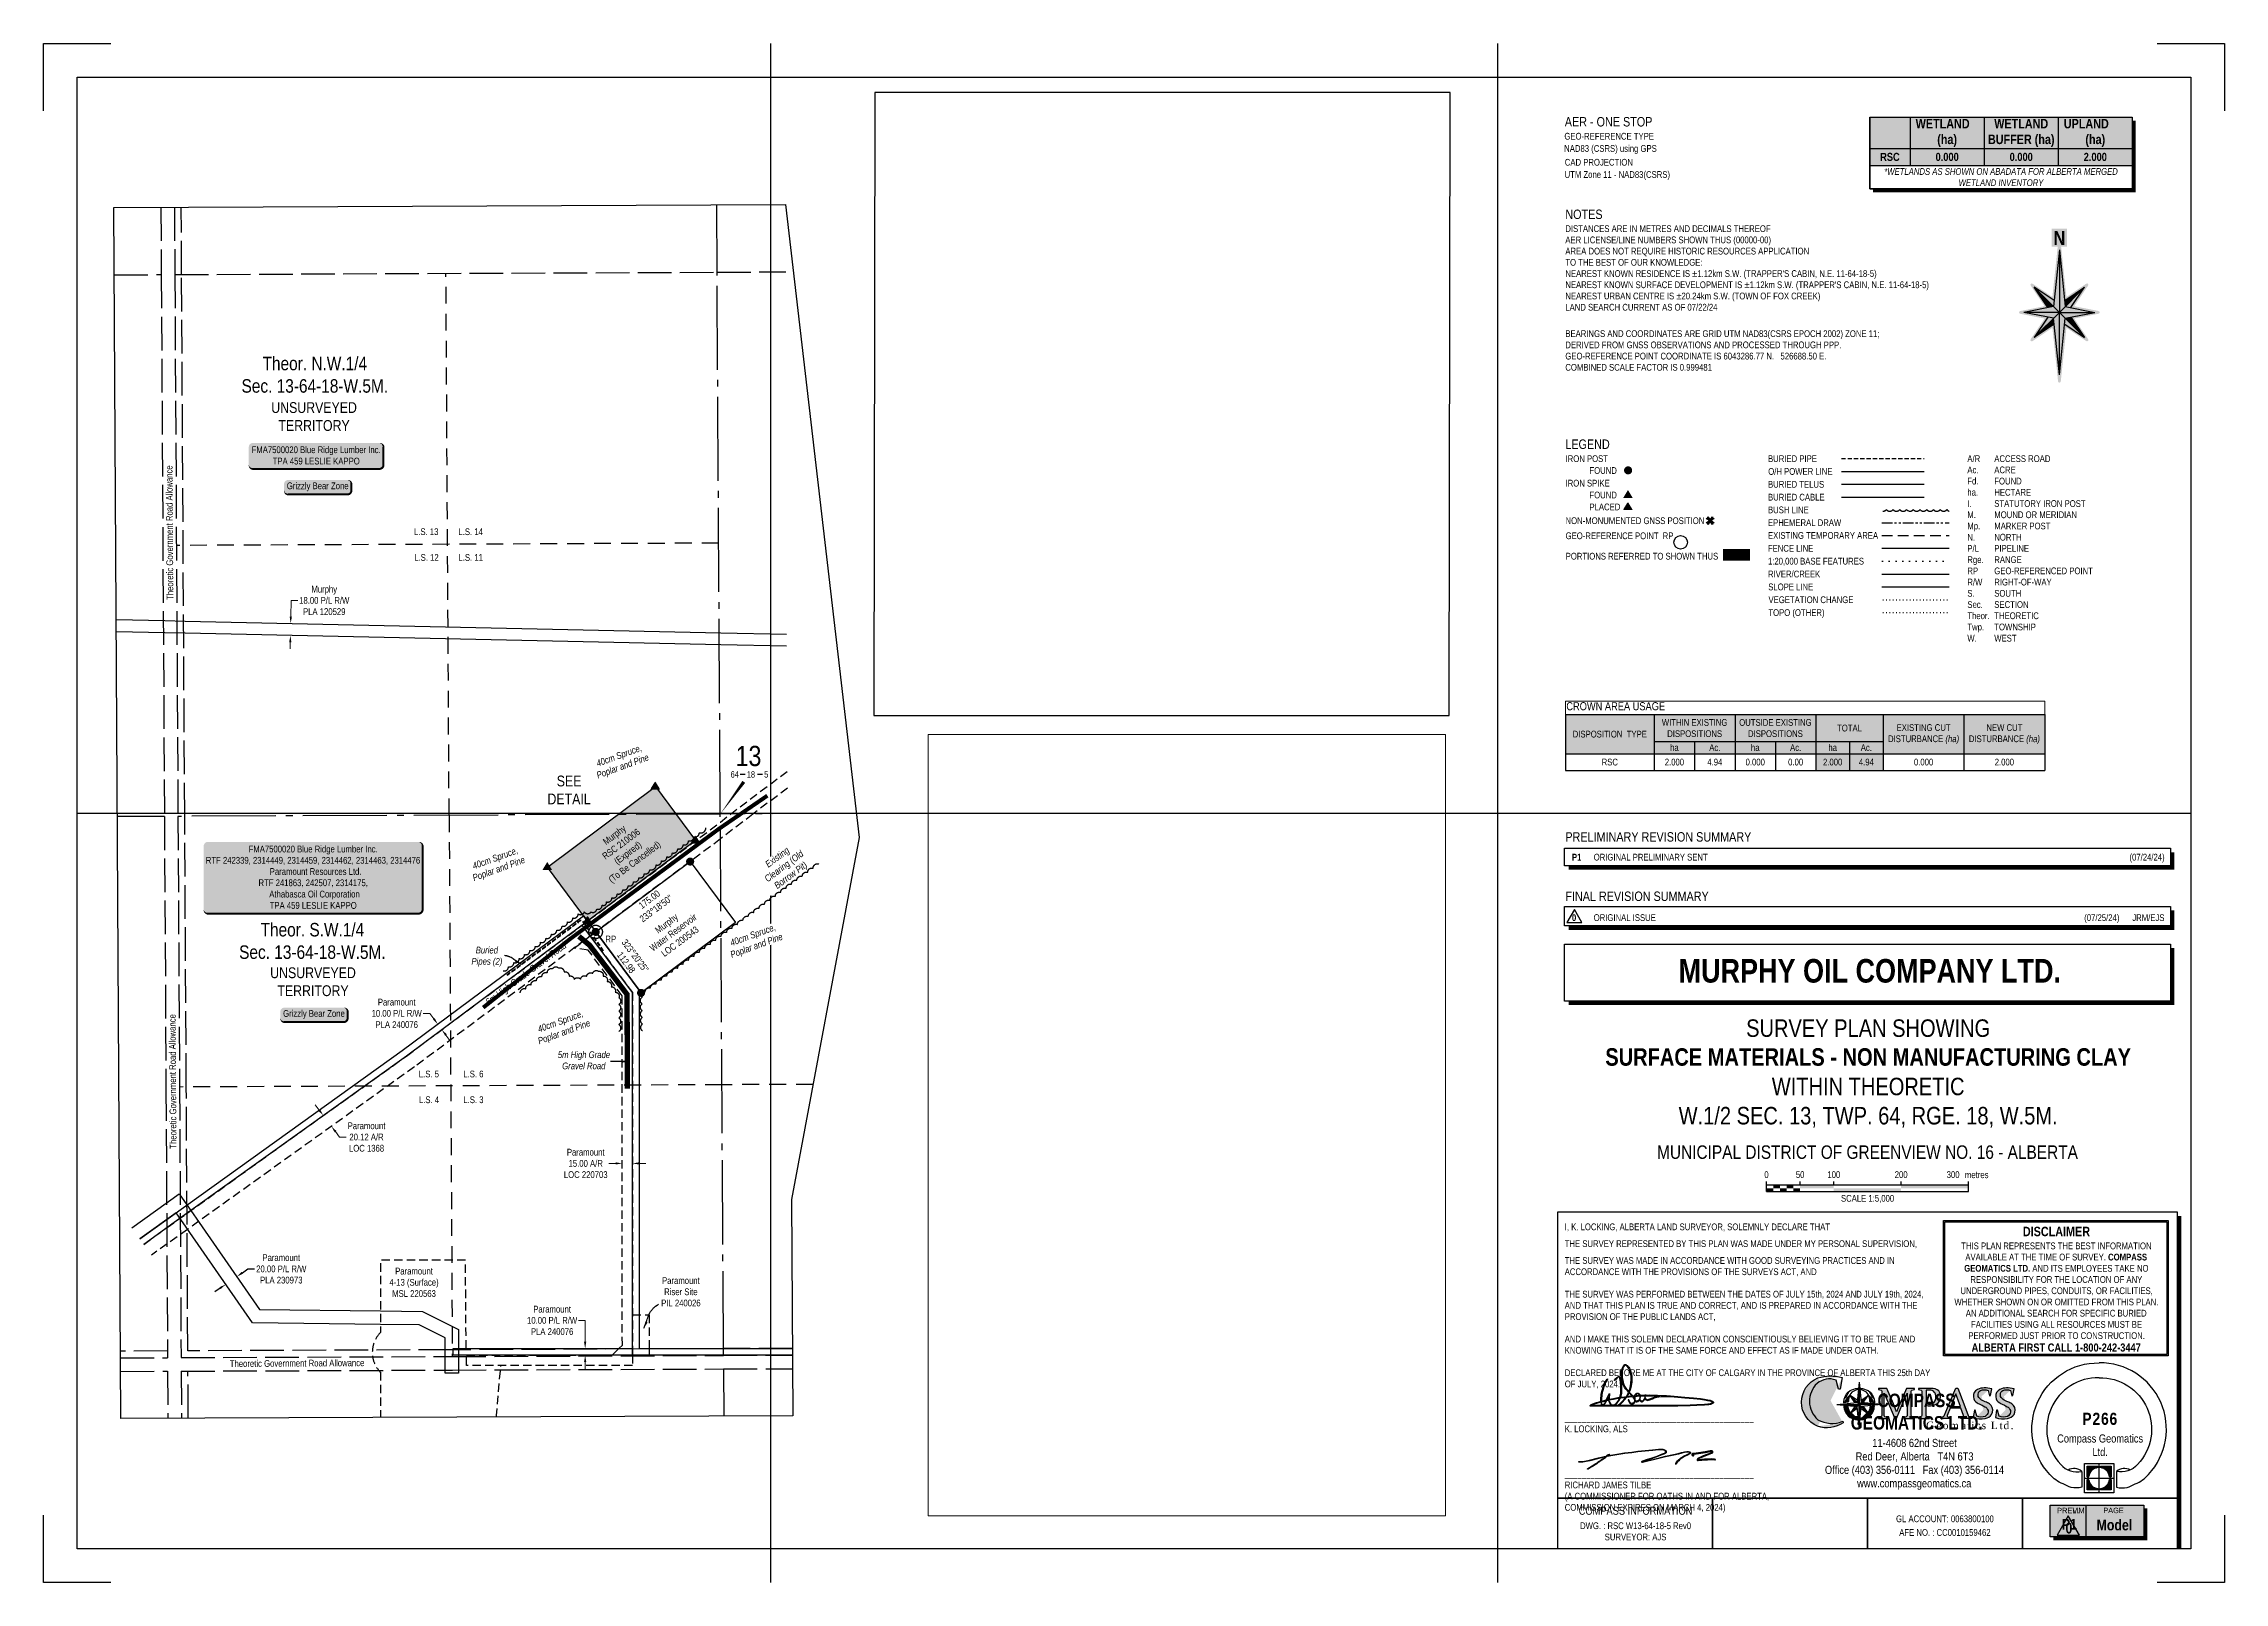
# Paper-space layout '1 of 1' of a CAD drawing. Extents: x -3221 to 18, y -18 to 2268.
# The model-space entities are those that its viewports show. They can reach past a viewport. Long polylines and large blocks are cut down to what shows.
import ezdxf
from ezdxf.enums import TextEntityAlignment as Align

# ---------------------------------------------------------------- set-up
doc = ezdxf.new("R2010")
doc.units = 0
doc.header["$LTSCALE"] = 5
doc.header["$PDSIZE"] = 0.5
for name, pattern in [('0', [1, 1, 0]), ('foc-ACCESSROAD', [3.75, 2.5, -1.25]), ('foc-LSD', [8, 5, -3]), ('foc-QUARTERLINE', [33, 25, -3, 2, -3]), ('foc-TIELINE', [1.875, 1.25, -0.625]), ('foc-TOPO', [1, 0.2, -0.8]), ('foc-TOPO-ephemeral', [6.25, 3.125, -0.625, 0.625, -0.625, 0.625, -0.625]), ('foc-UNSURVEYED', [12.5, 10, -2.5]), ('foc-WHEELTRACKS', [2, 0.4, -1.6]), ('HIDDEN2', [4.7625, 3.175, -1.5875]), ('UG_PIPE', [1.875, 1.25, -0.625])]:
    doc.linetypes.add(name, pattern=pattern)
doc.layers.get('Defpoints').update_dxf_attribs({"color": 9})
for name, color, linetype in [('10', 1, 'Continuous'), ('35', 37, 'Continuous'), ('9', 3, 'Continuous'), ('AS-CABLE', 224, 'foc-CABLE'), ('AS-FENCE', 48, 'foc-FENCE'), ('AS-PIPE-UG', 44, 'UG_PIPE'), ('AS-POWER', 104, 'foc-POWER'), ('AS-ROADS', 254, 'Continuous'), ('AS-SURFACE IMPACT', 7, 'Continuous'), ('AS-TELEPHONE', 224, 'foc-TEL'), ('AS-UNDERLAY-H', 141, 'Continuous'), ('C-RW', 13, 'Continuous'), ('C-SYMBOL', 7, 'Continuous'), ('CG-LOGO', 7, 'Continuous'), ('CG-LOGO-T', 7, 'Continuous'), ('CG-NORTH', 7, 'Continuous'), ('CG-NOTES', 7, 'Continuous'), ('CG-PRELIM', 7, 'Continuous'), ('CG-REVISION', 7, 'Continuous'), ('CG-SIGNATURES', 7, 'Continuous'), ('DETAIL-T', 7, 'Continuous'), ('F-AR', 190, 'foc-ACCESSROAD'), ('F-RW', 190, 'Continuous'), ('F-WS', 190, 'foc-ACCESSROAD'), ('L-3', 7, 'Continuous'), ('L-BD', 7, 'Continuous'), ('L-BD1', 253, 'Continuous'), ('L-MON', 1, 'Continuous'), ('L-QSEC', 8, 'foc-QUARTERLINE'), ('L-ROAD-T', 7, 'Continuous'), ('L-SECLBL', 7, 'Continuous'), ('L-SECTION-LSD', 7, 'foc-LSD'), ('L-TIE', 7, 'foc-TIELINE'), ('L-UNS-T', 3, 'Continuous'), ('L-USEC', 7, 'foc-UNSURVEYED'), ('P-PROPOSED', 10, 'Continuous'), ('P-PROPOSED-H', 21, 'Continuous'), ('T-BUSH', 110, '0'), ('T-BUSH-T', 110, 'Continuous'), ('T-DRAW', 143, 'foc-TOPO-ephemeral'), ('T-EXISTING TFA', 220, 'HIDDEN2'), ('T-GENERAL', 48, 'foc-TOPO'), ('T-SLOPE', 48, 'Continuous'), ('T-VEGETATION-CHANGE', 104, 'foc-TOPO'), ('T-WATER', 160, 'Continuous'), ('T-WATER-P3', 160, 'foc-WHEELTRACKS')]:
    doc.layers.add(name, color=color, linetype=linetype)
for name, color, linetype, lineweight in [('AS-GENERAL', 48, 'Continuous', 18), ('C-RW-T', 13, 'Continuous', 9), ('F-AR-T', 190, 'Continuous', 9), ('F-RW-T', 190, 'Continuous', 9), ('F-WS-T', 190, 'Continuous', 9), ('T-TEXT', 48, 'Continuous', 18)]:
    doc.layers.add(name, color=color, linetype=linetype, lineweight=lineweight)
doc.styles.add('0', font='ARIALN.TTF')
doc.styles.add('100L', font='ARIALN.TTF', dxfattribs={"height": 11})
doc.styles.add('175L', font='ARIALN.TTF', dxfattribs={"height": 20})
doc.styles.add('240', font='ARIALN.TTF', dxfattribs={"height": 30})
doc.styles.add('80', font='ARIALN.TTF', dxfattribs={"height": 10})
doc.styles.add('80CG', font='ARIALN.TTF', dxfattribs={"height": 10})
doc.styles.add('80L', font='ARIALN.TTF', dxfattribs={"height": 10})
doc.styles.add('BOLD', font='ARIALNB.TTF')
doc.styles.add('foc-LtypeFont', font='ARIALN.TTF', dxfattribs={"height": 7.35})
doc.styles.add('SIMPLEX', font='ARIALN.TTF')
doc.linetypes.add('foc-CABLE', pattern='A,2,-1,["C",foc-LtypeFont,S=0.2,R=0,X=-0.625,Y=-0.75],-1.24,8', length=12.24)
doc.linetypes.add('foc-FENCE', pattern='A,10,-1,["X",foc-LtypeFont,S=0.2,R=0,X=-0.625,Y=-0.75],-1.24', length=12.24)
doc.linetypes.add('foc-POWER', pattern='A,6,-1,["P",foc-LtypeFont,S=0.2,R=0,X=-0.625,Y=-0.75],-1.24,4', length=12.24)
doc.linetypes.add('foc-TEL', pattern='A,2,-1,["T",foc-LtypeFont,S=0.2,R=0,X=-0.425,Y=-0.75],-1.24,8', length=12.24)
doc.dimstyles.new('Compass 5 000', dxfattribs={"dimscale": 5, "dimtxt": 9, "dimasz": 2, "dimexe": 0.2, "dimexo": 0.0625, "dimgap": 0.5, "dimtad": 0, "dimtih": 1, "dimtoh": 1, "dimzin": 0, "dimdsep": 46, "dimtxsty": '80CG', "dimcen": 0.1, "dimse1": 1, "dimse2": 1, "dimclrd": 256, "dimclrt": 256, "dimaunit": 1, "dimadec": 4, "dimazin": 0, "dimtfac": 0.06, "dimtofl": 0, "dimtmove": 0, "dimatfit": 1, "dimfxl": 0.2, "dimtolj": 1, "dimtzin": 0, "dimlwd": -1, "dimarcsym": 0})

psp = doc.layouts.new('1 of 1')

# ---------------------------------------------------------------- texts
at = {"color": 92, "insert": (-816.2, 1541.8), "char_height": 10, "width": 15.502, "attachment_point": 1, "style": '80'}
psp.add_mtext('RP', dxfattribs=at)
at = {"insert": (-511, 762.4), "char_height": 26, "width": 781.076, "attachment_point": 5, "style": 'BOLD'}
psp.add_mtext('SURFACE MATERIALS - NON MANUFACTURING CLAY', dxfattribs=at)
at = {"layer": 'CG-LOGO-T', "insert": (-563.2, 262.4), "char_height": 20, "attachment_point": 1, "style": '100L'}
psp.add_mtext_dynamic_manual_height_columns('\\pi66.209;{\\fArial Narrow|b1|i0|c0|p34;COMPASS \\P\\pi26.353;GEOMATICS LTD.}', width=246.034, gutter_width=55, heights=[0], dxfattribs=at)
at = {"layer": 'CG-NOTES', "style": '80L'}
psp.add_text('IRON POST                                                             ', height=10, dxfattribs=at).set_placement((-960.4, 1656.4), align=Align.TOP_LEFT)
at = {"layer": 'CG-NOTES'}
for s, style, p in [('BURIED PIPE', '80L', (-659.7, 1646.4)), ('IRON SPIKE', '80L', (-960.4, 1610)), ('           FOUND                                                       ', '80L', (-959.9, 1628.8)), ('O/H POWER LINE', '80L', (-659.4, 1627.4)), ('           FOUND                                                       ', '80L', (-959.9, 1592.4)), ('BURIED TELUS', '80L', (-659.7, 1608.3)), ('BURIED CABLE', '80L', (-659.7, 1589.2)), ('NON-MONUMENTED GNSS POSITION', '80', (-960.4, 1554.2)), ('           PLACED                                                       ', '80L', (-959.9, 1574.7)), ('EPHEMERAL DRAW', '80L', (-659.8, 1551.3)), ('BUSH LINE', '80L', (-659.7, 1570.3)), ('GEO-REFERENCE POINT', '80L', (-960.3, 1531.8)), ('EXISTING TEMPORARY AREA', '80L', (-659.8, 1532.3)), ('FENCE LINE', '80L', (-659.9, 1513.2)), ('PORTIONS REFERRED TO SHOWN THUS', '80L', (-960.2, 1501.5)), ('1:20,000 BASE FEATURES', '80L', (-659.8, 1494.1)), ('SLOPE LINE', '80L', (-659.4, 1455.9)), ('RIVER/CREEK', '80L', (-659.8, 1475)), ('VEGETATION CHANGE', '80L', (-659, 1436.8)), ('TOPO (OTHER)', '80L', (-659.2, 1417.7))]:
    psp.add_text(s, height=10, dxfattribs=dict(at, style=style)).set_placement(p)
for s, width, insert, char_height, attachment_point, style in [("{\\H1.5556x;\\C14;NOTES\\H0.67859x;\\C256;\\P\\H1.0526x;DISTANCES ARE IN METRES AND DECIMALS THEREOF\\P\\H0.99996x;AER LICENSE/LINE NUMBERS SHOWN THUS (00000-00)\\P\\H0.99997x;AREA DOES NOT REQUIRE HISTORIC RESOURCES APPLICATION\\PTO THE BEST OF OUR KNOWLEDGE:\\PNEAREST KNOWN RESIDENCE IS ±1.12km S.W. (TRAPPER'S CABIN, N.E. 11-64-18-5)\\P\\H0.99996x;NEAREST KNOWN SURFACE DEVELOPMENT IS ±1.12km S.W. (TRAPPER'S CABIN, N.E. 11-64-18-5)\\P\\H0.99997x;NEAREST URBAN CENTR\\H1.0001x;E IS ±20.24km S.W. (TOWN OF FOX CREEK)\\P\\H0.99989x;LAND SEARCH CURRENT AS OF 07/22/24}", 646.183, (-960.7, 2021.4), 9, 1, '80L'), ('GL ACCOUNT: 0063800100', 218.764, (-397, 76.4), 10, 5, '80'), ('AFE NO. : CC0010159462 ', 219.583, (-397, 56.1), 10, 5, '80')]:
    psp.add_mtext_dynamic_manual_height_columns(s, width=width, gutter_width=45, heights=[0], dxfattribs=dict(at, insert=insert, char_height=char_height, attachment_point=attachment_point, style=style))
at = {"layer": 'CG-NOTES', "color": 14, "insert": (-960.7, 1679.9), "char_height": 14, "width": 65.203, "attachment_point": 1, "style": '80L'}
psp.add_mtext('LEGEND', dxfattribs=at)
at = {"layer": 'CG-NOTES'}
note = psp.add_mtext_static_columns([''] * 3, width=290.031, gutter_width=0, height=0, dxfattribs=dict(at, insert=(-363.7, 1656.4), char_height=10, attachment_point=1, style='80L'))
for column, words in zip([note] + note.columns.linked_columns, ['A/R^IACCESS ROAD^JAc.^IACRE\\PFd.^IFOUND\\Pha.^IHECTARE\\PI.^ISTATUTORY IRON POST\\PM.^IMOUND OR MERIDIAN\\PMp.^IMARKER POST\\PN. ^INORTH\\PP/L^IPIPELINE\\PRge.^IRANGE\\PRP^IGEO-REFERENCED POINT\\PR/W^IRIGHT-OF-WAY\\PS.^ISOUTH\\PSec.^ISECTION\\PTheor.^ITHEORETIC\\PTwp.^ITOWNSHIP\\PW.^IWEST', '', '']):
    column.text = words
at = {"layer": 'CG-NOTES', "linetype": 'Continuous'}
for s, width, insert, char_height, attachment_point, style in [('\\pi159.77;{\\fArial Narrow|b1|i0|c0|p34;MURPHY OIL COMPANY LTD.}', 881.879, (-952.3, 908.1), 35, 1, '80CG'), ('SURVEY PLAN SHOWING\\P\\PWITHIN THEORETIC\\PW.1/2 SEC. 13, TWP. 64, RGE. 18, W.5M.', 934.935, (-511, 818.4), 26, 2, '240')]:
    psp.add_mtext_dynamic_manual_height_columns(s, width=width, gutter_width=45, heights=[0], dxfattribs=dict(at, insert=insert, char_height=char_height, attachment_point=attachment_point, style=style))
at = {"layer": 'CG-NOTES'}
for s, insert, char_height, width, attachment_point, style in [('I, K. LOCKING, ALBERTA LAND SURVEYOR, SOLEMNLY DECLARE THAT\\P{\\H0.5x; \\P}THE SURVEY REPRESENTED BY THIS PLAN WAS MADE UNDER MY PERSONAL SUPERVISION,\\P{\\H0.5x; \\P}THE SURVEY WAS MADE IN ACCORDANCE WITH GOOD SURVEYING PRACTICES AND IN\\PACCORDANCE WITH THE PROVISIONS OF THE SURVEYS ACT, AND\\P{\\H0.5x; }\\PTHE SURVEY WAS PERFORMED BETWEEN THE DATES OF JULY 15th, 2024 AND JULY 19th, 2024, AND THAT THIS PLAN IS TRUE AND CORRECT, AND IS PREPARED IN ACCORDANCE WITH THE PROVISION OF THE PUBLIC LANDS ACT,\\P{\\H0.5x; }\\PAND I MAKE THIS SOLEMN DECLARATION CONSCIENTIOUSLY BELIEVING IT TO BE TRUE AND KNOWING THAT IT IS OF THE SAME FORCE AND EFFECT AS IF MADE UNDER OATH.\\P{\\H0.5x; }\\PDECLARED BEFORE ME AT THE CITY OF CALGARY IN THE PROVINCE OF ALBERTA THIS 25th DAY OF JULY, 2024.\\P\\P\\P____________________________________________\\PK. LOCKING, ALS\\P\\P\\P\\P____________________________________________\\PRICHARD JAMES TILBE\\P(A COMMISSIONER FOR OATHS IN AND FOR ALBERTA,\\PCOMMISSION EXPIRES ON MARCH 4, 2024)', (-961.6, 515.2), 10, 557.17, 1, '80CG'), ('\\pi78.408;11-4608 62nd Street\\P\\pi53.68;Red Deer, Alberta   T4N 6T3\\P\\pi8.0168;Office (403) 356-0111   Fax (403) 356-0114\\P\\pi55.816;www.compassgeomatics.ca', (-583.2, 195.2), 12, 280.615, 1, '80'), ('{\\H1.5x;\\C14;COMPASS INFORMATION}\\P{\\H0.25x; \\P\\H5x;DWG. : RSC W13-64-18-5 Rev0\\PSURVEYOR: AJS}', (-856.4, 94.5), 8, 218.975, 2, '80')]:
    psp.add_mtext(s, dxfattribs=dict(at, insert=insert, char_height=char_height, width=width, attachment_point=attachment_point, style=style))
at = {"layer": 'DETAIL-T', "color": 3, "insert": (-2440.2, 1159.2), "char_height": 16, "width": 63.636, "attachment_point": 5, "style": '80CG'}
psp.add_mtext('SEE\\PDETAIL', dxfattribs=at)
at = {"layer": 'L-3', "insert": (-960.7, 1842.1), "char_height": 10, "width": 485.385, "attachment_point": 1, "style": '80L'}
psp.add_mtext('BEARINGS AND COORDINATES ARE GRID UTM NAD83(CSRS EPOCH 2002) ZONE 11;\\PDERIVED FROM GNSS OBSERVATIONS AND PROCESSED THROUGH PPP.{\\H1.4444x; }\\PGEO-REFERENCE POINT COORDINATE IS 6043286.77 N.   526688.50 E.{\\H1.2963x; }\\PCOMBINED SCALE FACTOR IS 0.999481{\\H1.3456x; }', dxfattribs=at)

msp = doc.modelspace()

# ---------------------------------------------------------------- texts
at = {"layer": 'C-RW-T', "char_height": 9.99482, "attachment_point": 5, "rotation": 36.6889, "style": '80CG'}
for s, insert, width in [('\\A1;Murphy\\PRSC 210006\\P(Expired)\\P(To Be Cancelled)', (526732.126, 6043409.614), 91.67595), ('\\A1;Murphy\\PWater Reservoir\\PLOC 200543', (526803.632, 6043285.925), 116.76047)]:
    msp.add_mtext(s, dxfattribs=dict(at, insert=insert, width=width))
at = {"layer": 'C-SYMBOL', "color": 3, "char_height": 19.98964, "attachment_point": 2, "style": '175L'}
for s, insert, width in [('Theor. N.W.1/4\\PSec. 13-64-18-W.5M.', (526271.375, 6044141.165), 379.27145), ('Theor. S.W.1/4\\PSec. 13-64-18-W.5M.', (526267.811, 6043300.041), 378.01691)]:
    msp.add_mtext(s, dxfattribs=dict(at, insert=insert, width=width))
at = {"layer": 'F-WS-T', "char_height": 9.99482, "attachment_point": 5, "style": '80CG'}
for s, insert, width in [('\\A1;Paramount\\P4-13 (Surface)\\PMSL 220563', (526418.726, 6042766.125), 72.58626), ('\\A1;Paramount\\PRiser Site\\PPIL 240026', (526815.012, 6042752.053), 58.13263)]:
    msp.add_mtext(s, dxfattribs=dict(at, insert=insert, width=width))
at = {"layer": 'L-BD', "color": 2, "insert": (526751.27, 6043254.201), "char_height": 10, "width": 48.57242, "attachment_point": 2, "rotation": 306.6601, "style": '80L'}
msp.add_mtext("323°20'25'' 112.98", dxfattribs=at)
at = {"layer": 'L-BD1', "insert": (526765.253, 6043339.019), "char_height": 10, "width": 56.30737, "attachment_point": 2, "rotation": 36.6889, "style": '80L'}
msp.add_mtext("175.00 233°18'50''", dxfattribs=at)
at = {"layer": 'L-ROAD-T', "style": '80L'}
for rotation, p in [(90.391944, (526055.628, 6043879.895)), (90.391944, (526060.335, 6043064.613)), (0.400516, (526245.069, 6042646.016))]:
    msp.add_text('Theoretic Government Road Allowance', height=9.99482, rotation=rotation, dxfattribs=at).set_placement(p, align=Align.MIDDLE_CENTER)
at = {"layer": 'L-UNS-T', "color": 3, "char_height": 15.99171, "attachment_point": 5, "style": '80L'}
for insert in [(526270.315, 6044052.283), (526268.72, 6043212.632), (527071.865, 6042849.362)]:
    msp.add_mtext_dynamic_manual_height_columns('UNSURVEYED TERRITORY', width=126.41375, gutter_width=47.5, heights=[0], dxfattribs=dict(at, insert=insert))
at = {"layer": 'T-BUSH-T', "insert": (526682.466, 6043539.364), "char_height": 9.99482, "attachment_point": 1, "rotation": 20, "style": '80L'}
msp.add_mtext_dynamic_manual_height_columns('\\pi6.1866;{\\fArial Narrow|b0|i1|c0|p34;40cm Spruce, \\P\\pi0.34716;Poplar and Pine}', width=81.33465, gutter_width=50.026, heights=[0], dxfattribs=at)

# ---------------------------------------------------------------- blocks, each defined once
blk = doc.blocks.new('*U207')
for p, q in [((-3138.5, 2186), (-3138.5, 2186)), ((100, 2186), (100, 2186)), ((-3138.5, -100), (-3138.5, -100)), ((100, -100), (100, -100))]:
    blk.add_line(p, q)
at = {"color": 2}
for p, q in [((-3088.5, -50), (-3088.5, 2136)), ((-3088.5, 2136), (50, 2136)), ((50, 2136), (50, -50)), ((50, -50), (-3088.5, -50))]:
    blk.add_line(p, q, dxfattribs=at)
at = {"layer": 'Defpoints', "ltscale": 5}
for p, q in [((-3138.5, 2186), (-3038.5, 2186)), ((-3138.5, 2086), (-3138.5, 2186)), ((-979.5, 2186), (-979.5, -100)), ((0, 2186), (100, 2186)), ((100, 2186), (100, 2086)), ((-3138.5, -100), (-3138.5, 0)), ((100, 0), (100, -100)), ((-3038.5, -100), (-3138.5, -100)), ((100, -100), (0, -100))]:
    blk.add_line(p, q, dxfattribs=at)
blk.add_lwpolyline([(-2059, 2186), (-2059, -100)], dxfattribs=at)
blk = doc.blocks.new('*U92')
at = {"layer": 'CG-NOTES'}
for p, q in [((899.9, -28.9), (0, -28.9)), ((899.9, -22.4), (899.9, -28.9))]:
    blk.add_line(p, q, dxfattribs=at)
at = {"layer": 'CG-NOTES', "color": 5, "flags": 128}
blk.add_lwpolyline([(899.9, -28.9), (0, -28.9), (0, -22.4), (0, 0), (899.9, 0), (899.9, -22.4)], close=True, dxfattribs=at)
at = {"layer": 'CG-NOTES', "const_width": 6, "flags": 128}
blk.add_lwpolyline([(902.9, -6), (902.9, -31.9), (6, -31.9)], dxfattribs=at)
blk = doc.blocks.new('*U198')
at = {"layer": 'CG-NOTES', "flags": 128}
blk.add_lwpolyline([(14.8, -1.3), (3.7, -20.5), (25.8, -20.5)], close=True, dxfattribs=at)
at = {"layer": 'CG-NOTES'}
blk.add_blockref('*U92', (0, 3.5), dxfattribs=at)
at = {"layer": 'CG-NOTES', "color": 14, "style": 'BOLD'}
blk.add_text('0', height=10, dxfattribs=at).set_placement((11.1, -18.3))
at = {"layer": 'CG-NOTES', "insert": (1.3, 25.5), "char_height": 14, "attachment_point": 1, "style": '80L'}
blk.add_mtext_dynamic_manual_height_columns('{\\C14;FINAL REVISION SUMMARY}', width=212.976, gutter_width=45, heights=[0], dxfattribs=at)
at = {"layer": 'CG-NOTES', "char_height": 10, "width": 110.834, "attachment_point": 3, "style": '80'}
for s, insert in [('(07/25/24)', (824.1, -8.3)), ('JRM/EJS', (891, -8.3))]:
    blk.add_mtext(s, dxfattribs=dict(at, insert=insert))
at = {"layer": 'CG-NOTES', "style": '80'}
blk.add_attdef('SUMMARY', (43.3, -18.3), '', height=10, dxfattribs=at)
blk = doc.blocks.new('*U91')
at = {"layer": 'CG-NOTES'}
for p, q in [((899.9, -26.1), (0, -26.1)), ((899.9, -22.4), (899.9, -26.1))]:
    blk.add_line(p, q, dxfattribs=at)
at = {"layer": 'CG-NOTES', "color": 5, "flags": 128}
blk.add_lwpolyline([(899.9, -26.1), (0, -26.1), (0, -22.4), (0, 0), (899.9, 0), (899.9, -22.4)], close=True, dxfattribs=at)
at = {"layer": 'CG-NOTES', "const_width": 6, "flags": 128}
blk.add_lwpolyline([(902.9, -6), (902.9, -29.1), (6, -29.1)], dxfattribs=at)
blk = doc.blocks.new('*U314')
at = {"layer": 'CG-PRELIM'}
blk.add_blockref('*U91', (0, 0), dxfattribs=at)
at = {"layer": 'CG-PRELIM', "color": 14, "style": 'BOLD'}
blk.add_text('P1', height=10, dxfattribs=at).set_placement((11.1, -18.3))
at = {"layer": 'CG-PRELIM', "insert": (1.3, 23.8), "char_height": 14, "attachment_point": 1, "style": '80L'}
blk.add_mtext_dynamic_manual_height_columns('{\\C14;PRELIMINARY REVISION SUMMARY}', width=276.234, gutter_width=45, heights=[0], dxfattribs=at)
at = {"layer": 'CG-PRELIM', "style": '80'}
blk.add_attdef('SUMMARY1', (43.3, -18.3), '', height=10, dxfattribs=at)
blk.add_attdef('P1DATE', text='', height=10, dxfattribs=at).set_placement((891.2, -18.3), align=Align.RIGHT)
blk = doc.blocks.new('*U488')
at = {"layer": 'CG-NOTES', "style": '80L'}
blk.add_text('CAD PROJECTION', height=10, dxfattribs=at).set_placement((0, 0), align=Align.TOP_LEFT)
blk.add_text('UTM Zone 11 - NAD83(CSRS)', height=10, dxfattribs=at).set_placement((-0.3, -28.2))
blk = doc.blocks.new('*U489')
at = {"layer": 'CG-NOTES', "color": 14, "style": '80L'}
blk.add_text('AER - ONE STOP', height=14, dxfattribs=at).set_placement((0, 0))
at = {"layer": 'CG-NOTES', "style": '80L'}
for s, p in [('GEO-REFERENCE TYPE', (-0.6, -19.5)), ('NAD83 (CSRS) using GPS', (-0.9, -37.7))]:
    blk.add_text(s, height=10, dxfattribs=at).set_placement(p)
blk = doc.blocks.new('*T350')
at = {"layer": 'CG-NOTES', "color": 0, "linetype": 'ByBlock', "lineweight": -2, "transparency": 16777216}
for p, q in [((0, -20), (712, -20)), ((0, -20), (0, -78)), ((132, -20), (132, -78)), ((252, -20), (252, -78)), ((372, -20), (372, -78)), ((472, -20), (472, -78)), ((592, -20), (592, -78)), ((712, -20), (712, -78)), ((132, -60), (472, -60)), ((192, -60), (192, -78)), ((312, -60), (312, -78)), ((422, -60), (422, -78)), ((0, -78), (712, -78))]:
    blk.add_line(p, q, dxfattribs=at)
at = {"layer": 'CG-NOTES', "color": 254, "transparency": 16777216}
for points in [[(0, -20), (0, -78), (132, -20), (132, -78)], [(132, -20), (132, -60), (252, -20), (252, -60)], [(252, -20), (252, -60), (372, -20), (372, -60)], [(372, -20), (372, -60), (472, -20), (472, -60)], [(472, -20), (472, -78), (592, -20), (592, -78)], [(592, -20), (592, -78), (712, -20), (712, -78)], [(132, -60), (132, -78), (192, -60), (192, -78)], [(192, -60), (192, -78), (252, -60), (252, -78)], [(252, -60), (252, -78), (312, -60), (312, -78)], [(312, -60), (312, -78), (372, -60), (372, -78)], [(372, -60), (372, -78), (422, -60), (422, -78)], [(422, -60), (422, -78), (472, -60), (472, -78)]]:
    blk.add_solid(points, dxfattribs=at)
at = {"layer": 'Defpoints', "color": 8, "linetype": 'ByBlock', "lineweight": 0, "transparency": 16777216}
for p, q in [((0, 0), (712, 0)), ((0, 0), (0, -20)), ((712, 0), (712, -20))]:
    blk.add_line(p, q, dxfattribs=at)
at = {"layer": 'CG-NOTES', "color": 14, "transparency": 16777216, "insert": (1.5, -1.5), "char_height": 12, "width": 709, "attachment_point": 1, "style": '80'}
blk.add_mtext('CROWN AREA USAGE', dxfattribs=at)
at = {"layer": 'CG-NOTES', "color": 1, "transparency": 16777216, "char_height": 10, "attachment_point": 5, "style": '80'}
for s, insert, width in [('WITHIN EXISTING DISPOSITIONS', (192, -40), 117), ('OUTSIDE EXISTING DISPOSITIONS', (312, -40), 117), ('DISPOSITION  TYPE', (66, -49), 129), ('ha', (162, -69), 57), ('Ac.', (222, -69), 57), ('ha', (282, -69), 57), ('Ac.', (342, -69), 57), ('ha', (397, -69), 47), ('TOTAL', (422, -40), 97), ('Ac.', (447, -69), 47), ('EXISTING CUT DISTURBANCE {\\fArial Narrow|b0|i1|c0|p34;(ha)}', (532, -49), 117), ('NEW CUT DISTURBANCE {\\fArial Narrow|b0|i1|c0|p34;(ha)}', (652, -49), 117)]:
    blk.add_mtext(s, dxfattribs=dict(at, insert=insert, width=width))
blk = doc.blocks.new('*U180')
at = {"layer": 'CG-NOTES'}
for p, q in [((899.9, -22.4), (899.9, -84.6)), ((899.9, -84.6), (0, -84.6))]:
    blk.add_line(p, q, dxfattribs=at)
at = {"layer": 'CG-NOTES', "color": 5, "flags": 128}
blk.add_lwpolyline([(899.9, -84.6), (0, -84.6), (0, -22.4), (0, 0), (899.9, 0), (899.9, -22.4)], close=True, dxfattribs=at)
at = {"layer": 'CG-NOTES', "const_width": 6, "flags": 128}
blk.add_lwpolyline([(902.9, -6), (902.9, -87.6), (6, -87.6)], dxfattribs=at)
blk = doc.blocks.new('rev')
at = {"layer": 'AS-UNDERLAY-H'}
h = blk.add_hatch(color=256, dxfattribs=at)
h.dxf.hatch_style = 1
h.paths.add_polyline_path([(-71.5, -23.2), (-71.5, 24.2), (67.8, 24.2), (67.8, -23.2)])
blk.add_line((-18.5, 24.2), (-18.5, -23.2))
at = {"color": 5, "flags": 128}
blk.add_lwpolyline([(-44.4, 8.2), (-60.9, -20.4), (-27.8, -20.4)], close=True, dxfattribs=at)
at = {"layer": 'CG-NOTES', "flags": 128}
blk.add_lwpolyline([(-71.5, -23.2), (-71.5, 24.2), (67.8, 24.2), (67.8, -23.2)], close=True, dxfattribs=at)
at = {"layer": 'CG-NOTES', "const_width": 5, "flags": 128}
blk.add_lwpolyline([(70.3, 19.2), (70.3, -25.7), (-66.5, -25.7)], dxfattribs=at)
at = {"attachment_point": 1}
for s, width, insert, char_height, style in [('\\pi4.196;REV.', 28.288, (-57.7, 20.1), 8, '80L'), ('\\pi3.528;PAGE', 31.329, (4, 20.2), 8, '80L'), ('\\pi5.3462;{\\fArial Narrow|b1|i0|c0|p34;\\C14;0}', 19.216, (-53.9, -2), 16, '80')]:
    blk.add_mtext_dynamic_manual_height_columns(s, width=width, gutter_width=45, heights=[0], dxfattribs=dict(at, insert=insert, char_height=char_height, style=style))
at = {"layer": 'CG-NOTES', "linetype": 'Continuous', "insert": (24.1, -5.5), "char_height": 16, "attachment_point": 5, "style": '80CG'}
blk.add_mtext('{\\fArial Narrow|b1|i0|c0|p34;\\C14;Model}', dxfattribs=at)
blk = doc.blocks.new('fdia')
at = {"color": 255, "const_width": 1}
blk.add_lwpolyline([(-0.5, 0, 1), (0.5, 0, 1)], format="xyb", close=True, dxfattribs=at)
blk = doc.blocks.new('Fdiaa')
blk.add_blockref('fdia', (0, 0))
blk = doc.blocks.new('fdib')
at = {"color": 1, "const_width": 1.6}
blk.add_lwpolyline([(-0.4, 0, 1), (0.4, 0, 1)], format="xyb", close=True, dxfattribs=at)
at = {"color": 1}
blk.add_circle((0, 0), 0.8, dxfattribs=at)
blk = doc.blocks.new('Fdibb')
blk.add_blockref('fdib', (0, 0))
blk = doc.blocks.new('fdicc')
for name in ['Fdibb', 'Fdiaa']:
    blk.add_blockref(name, (0, 0))
blk = doc.blocks.new('FDI')
blk.add_blockref('fdicc', (0, 0))
blk = doc.blocks.new('STRIA')
blk.add_hatch(color=255).paths.add_polyline_path([(-0.04, 1.52), (-1.47, -0.87), (1.39, -0.87)])
blk = doc.blocks.new('STRIAA')
blk.add_blockref('STRIA', (0, 0))
blk = doc.blocks.new('STRIB')
at = {"color": 1}
blk.add_solid([(-1.12, -0.67), (-0.04, 1.13), (1.04, -0.67)], dxfattribs=at)
blk = doc.blocks.new('STRIBB')
blk.add_blockref('STRIB', (0, 0))
blk = doc.blocks.new('STRICC')
for name in ['STRIAA', 'STRIBB']:
    blk.add_blockref(name, (0, 0))
blk = doc.blocks.new('fdspike')
blk.add_blockref('STRICC', (0, 0))
blk = doc.blocks.new('TRIA')
blk.add_hatch(color=255).paths.add_polyline_path([(-0.04, 1.52), (-1.47, -0.87), (1.39, -0.87)])
blk = doc.blocks.new('TRIAA')
blk.add_blockref('TRIA', (0, 0))
blk = doc.blocks.new('TRIB')
at = {"color": 1}
blk.add_lwpolyline([(-1.12, -0.67), (-0.04, 1.13), (1.04, -0.67)], close=True, dxfattribs=at)
blk = doc.blocks.new('TRIBB')
blk.add_blockref('TRIB', (0, 0))
blk = doc.blocks.new('TRICC')
for name in ['TRIAA', 'TRIBB']:
    blk.add_blockref(name, (0, 0))
blk = doc.blocks.new('plspike')
blk.add_blockref('TRICC', (0, 0))
blk = doc.blocks.new('disclaimer')
at = {"layer": 'CG-NOTES'}
for points in [[(-166.1, 97.3), (167.4, 97.3), (167.4, -104), (-166.1, -104)], [(-164.1, 95.3), (165.4, 95.3), (165.4, -102), (-164.1, -102)]]:
    blk.add_lwpolyline(points, close=True, dxfattribs=at)
at = {"layer": 'CG-NOTES', "insert": (-156.7, 87.9), "char_height": 9, "attachment_point": 1, "style": '80L'}
blk.add_mtext_dynamic_manual_height_columns('\\pi108.32;{\\fArial Narrow|b1|i0|c0|p34;\\H1.5556x;\\C14;DISCLAIMER\\fArial Narrow|b0|i0|c0|p34;\\H0.35715x;\\C256; \\P\\pi16.902;\\H2x;\\C0;THIS PLAN REPRESENTS THE BEST INFORMATION \\P\\pi22.905;AVAILABLE AT THE TIME OF SURVEY. \\fArial Narrow|b1|i0|c0|p34;COMPASS \\P\\pi21.244;GEOMATICS LTD.\\fArial Narrow|b0|i0|c0|p34; AND ITS EMPLOYEES TAKE NO \\P\\pi30.433;RESPONSIBILITY FOR THE LOCATION OF ANY \\P\\pi15.637;UNDERGROUND PIPES, CONDUITS, OR FACILITIES, \\P\\pi6.6803;WHETHER SHOWN ON OR OMITTED FROM THIS PLAN. \\P\\pi23.605;AN ADDITIONAL SEARCH FOR SPECIFIC BURIED \\P\\pi31.378;FACILITIES USING ALL RESOURCES MUST BE \\P\\pi27.411;PERFORMED JUST PRIOR TO CONSTRUCTION.\\fBook Antiqua|b0|i0|c0|p18;\\H0.50001x;\\P\\pi32.236;\\fArial Narrow|b1|i0|c0|p34;\\H2.4x;ALBERTA FIRST CALL 1-800-242-3447}', width=315.162, gutter_width=45, heights=[0], dxfattribs=at)
blk = doc.blocks.new('PRELIM_PAGE')
h = blk.add_hatch(color=141)
h.dxf.hatch_style = 1
h.paths.add_polyline_path([(-71.5, -23.2), (-71.5, 24.2), (67.8, 24.2), (67.8, -23.2)])
blk.add_line((-18.5, 24.2), (-18.5, -23.2))
at = {"layer": 'CG-NOTES', "flags": 128}
blk.add_lwpolyline([(-71.5, -23.2), (-71.5, 24.2), (67.8, 24.2), (67.8, -23.2)], close=True, dxfattribs=at)
at = {"layer": 'CG-NOTES', "const_width": 5, "flags": 128}
blk.add_lwpolyline([(70.3, 19.2), (70.3, -25.7), (-66.5, -25.7)], dxfattribs=at)
at = {"attachment_point": 1}
for s, width, insert, char_height, style in [('\\pi-2.2187;PRELIM', 28.288, (-58.8, 20.1), 8, '80L'), ('\\pi11.724;{\\fArial Narrow|b1|i0|c0|p34;\\C14;P1}', 41.555, (-65.7, 3.6), 16, '80'), ('\\pi3.528;PAGE', 31.329, (4, 20.2), 8, '80L')]:
    blk.add_mtext_dynamic_manual_height_columns(s, width=width, gutter_width=45, heights=[0], dxfattribs=dict(at, insert=insert, char_height=char_height, style=style))
at = {"layer": 'CG-NOTES', "linetype": 'Continuous', "insert": (24.1, -5.5), "char_height": 16, "attachment_point": 5, "style": '80CG'}
blk.add_mtext('{\\fArial Narrow|b1|i0|c0|p34;\\C14;Model}', dxfattribs=at)
blk = doc.blocks.new('STAMP')
at = {"linetype": 'Continuous'}
h = blk.add_hatch(color=256, dxfattribs=at)
h.dxf.hatch_style = 1
h.paths.add_polyline_path([(-3.5, -57.3), (-3.5, -55.2), (-19.4, -55.2), (-19.4, -70.8), (-17, -70.8, -0.341095)])
h.paths.add_polyline_path([(14.1, -70.8), (16.5, -70.8), (16.5, -55.2), (0.5, -55.2), (0.5, -57.3, -0.341095)])
h.paths.add_polyline_path([(0.5, -88.4), (0.5, -90.4), (16.5, -90.4), (16.5, -74.8), (14.1, -74.8, -0.341095)])
h.paths.add_polyline_path([(-17, -74.8), (-19.4, -74.8), (-19.4, -90.4), (-3.5, -90.4), (-3.5, -88.4, -0.341095)])
for p, q in [((-3.5, -57.3), (-3.5, -55.2)), ((-1.5, -94.4), (-1.5, -51.2)), ((0.5, -57.3), (0.5, -55.2)), ((-23.4, -72.8), (20.5, -72.8)), ((-19.4, -70.8), (-17, -70.8)), ((-19.4, -74.8), (-17, -74.8)), ((-3.5, -90.4), (-3.5, -88.4)), ((0.5, -90.4), (0.5, -88.4)), ((14.1, -70.8), (16.5, -70.8)), ((14.1, -74.8), (16.5, -74.8))]:
    blk.add_line(p, q, dxfattribs=at)
at = {"linetype": 'Continuous', "flags": 128}
for points in [[(-1.5, 76.4, 0.665153), (-58.4, -52.5, 0.284669), (-27.2, -62.8), (-27.2, -86.2, -0.121434), (-43, -86.6, -0.034119), (-55.1, -81.5, -0.115846), (-74.8, -67.2, -0.661414), (-1.5, 98.4, 0.661414)], [(-1.5, 76.4, -0.665153), (55.5, -52.5, -0.284669), (24.2, -62.8), (24.2, -86.2, 0.121434), (40.1, -86.6, 0.034119), (52.2, -81.5, 0.115846), (71.9, -67.2, 0.661414), (-1.5, 98.4, -0.661414)]]:
    blk.add_lwpolyline(points, format="xyb", dxfattribs=at)
at = {"linetype": 'Continuous'}
blk.add_lwpolyline([(20.5, -94.4), (-23.4, -94.4), (-23.4, -51.2), (20.5, -51.2)], close=True, dxfattribs=at)
for points in [[(-19.4, -70.8), (-19.4, -55.2), (-3.5, -55.2)], [(0.5, -55.2), (16.5, -55.2), (16.5, -70.8)], [(-3.5, -90.4), (-19.4, -90.4), (-19.4, -74.8)], [(16.5, -74.8), (16.5, -90.4), (0.5, -90.4)]]:
    blk.add_lwpolyline(points, dxfattribs=at)
for centre, radius, start, end in [((-38.8, -76.5), 18, 49.7767, 119.1818), ((-1.5, -72.8), 15.7, 97.3315, 172.6685), ((-1.5, -72.8), 15.7, 7.3315, 82.6685), ((35.9, -76.5), 18, 60.8182, 130.2233), ((-1.5, -72.8), 15.7, 187.3315, 262.6685), ((-1.5, -72.8), 15.7, 277.3315, 352.6685)]:
    blk.add_arc(centre, radius, start, end, dxfattribs=at)
at = {"linetype": 'Continuous', "attachment_point": 5, "style": '80CG'}
for s, width, insert, char_height in [('{\\fArial Narrow|b1|i0|c0|p34;\\T1.1;P266}', 51.54, (0, 15.2), 18), ('Compass Geomatics\\PLtd.', 127.184, (0, -24), 12)]:
    blk.add_mtext_dynamic_manual_height_columns(s, width=width, gutter_width=45, heights=[0], dxfattribs=dict(at, insert=insert, char_height=char_height))
blk = doc.blocks.new('c_logo')
h = blk.add_hatch(color=256)
edge = h.paths.add_edge_path()
edge.add_arc((-141.8, -18.9), 63, 74.1661, 107.5113, ccw=False)
edge.add_line((-124.6, 41.7), (-127.8, 24.4))
edge.add_line((-127.8, 24.4), (-129.9, 24.3))
edge.add_line((-129.9, 24.3), (-133.7, 38))
edge.add_arc((-143.5, 10.5), 29.1, 70.3832, 129.1598)
edge.add_arc((-136.2, 6.6), 36.9, 134.0613, 228.3206)
edge.add_arc((-139.8, 16.8), 43.2, 241.0325, 291.7344)
edge.add_line((-123.8, -23.3), (-123.3, -25.7))
edge.add_arc((-147.3, 10.4), 43.4, 251.5179, 303.5841, ccw=False)
edge.add_arc((-146.1, 5.2), 38.8, 112.1026, 247.4698, ccw=False)
at = {"linetype": 'Continuous'}
for points in [[(-99.4, 34.7), (-102.5, 4.9), (-99.4, 1.7)], [(-99.4, 1.7), (-132.4, 1.7), (-102.5, -1.4)], [(-112.7, 15), (-105.6, 4.5), (-102.5, 4.9)], [(-96.3, 4.9), (-99.4, 1.7), (-66.4, 1.7)], [(-96.3, -1.4), (-99.4, 1.7), (-99.4, -31.3)], [(-86.1, 15), (-96.6, 7.9), (-96.3, 4.9)], [(-102.2, -4.5), (-102.5, -1.4), (-112.7, -11.6)], [(-93.2, -1.1), (-96.3, -1.4), (-86.1, -11.6)]]:
    blk.add_hatch(color=14, dxfattribs=at).paths.add_polyline_path(points)
h = blk.add_hatch(color=256)
edge = h.paths.add_edge_path()
edge.add_arc((-89, 1.8), 33.4, 166.6682, 175.6601, ccw=False)
edge.add_arc((-102.3, 5.6), 19.6, 121.6531, 168.6953, ccw=False)
edge.add_arc((-99.6, 0.9), 25, 95.0736, 121.1383, ccw=False)
edge.add_line((-101.8, 25.8), (-102.1, 23.3))
edge.add_arc((-99.9, 6.4), 17.1, 97.444, 127.0912)
edge.add_arc((-98.7, 8.4), 16.4, 134.7148, 171.0442)
edge.add_arc((-73.8, 3.2), 41.8, 169.3159, 177.5034)
edge.add_line((-115.5, 5), (-122.3, 4.3))
h = blk.add_hatch(color=256)
edge = h.paths.add_edge_path()
edge.add_arc((-99.1, 0.9), 25, 58.8617, 85.0803, ccw=False)
edge.add_arc((-96.4, 5.6), 19.6, 11.3047, 58.3469, ccw=False)
edge.add_arc((-109.7, 1.8), 33.4, 4.3278, 13.3318, ccw=False)
edge.add_line((-76.4, 4.3), (-83.2, 5))
edge.add_arc((-124.9, 3.2), 41.8, 2.487, 10.6841)
edge.add_arc((-100.1, 8.4), 16.4, 8.9558, 45.2852)
edge.add_arc((-98.8, 6.4), 17.1, 52.9088, 82.7833)
edge.add_line((-96.7, 23.3), (-97, 25.8))
h = blk.add_hatch(color=256)
edge = h.paths.add_edge_path()
edge.add_line((-48.6, 2.5), (-58.3, 25.6))
edge.add_line((-58.3, 25.6), (-70.6, 25.6))
edge.add_line((-70.6, 25.6), (-70.6, 24.2))
edge.add_line((-70.6, 24.2), (-66.8, 23))
edge.add_arc((-67.2, 21.6), 1.5, 0, 72.6157, ccw=False)
edge.add_line((-65.7, 21.6), (-65.7, 2.5))
edge.add_line((-65.7, 2.5), (-65.7, -14.9))
edge.add_arc((-67.2, -14.9), 1.5, -73.424, 0, ccw=False)
edge.add_line((-66.8, -16.3), (-70.5, -17.4))
edge.add_line((-70.5, -17.4), (-70.5, -18.9))
edge.add_line((-70.5, -18.9), (-57.6, -18.9))
edge.add_line((-57.6, -18.9), (-57.6, -17.5))
edge.add_line((-57.6, -17.5), (-61.1, -16.4))
edge.add_arc((-60.6, -15), 1.5, 180, 252.4646, ccw=False)
edge.add_line((-62.1, -15), (-62.1, 2.5))
edge.add_line((-62.1, 2.5), (-62.1, 18.4))
edge.add_line((-62.1, 18.4), (-46.4, -18.9))
edge.add_line((-46.4, -18.9), (-44.1, -18.9))
edge.add_line((-44.1, -18.9), (-35, 2.5))
edge.add_line((-35, 2.5), (-28.3, 18.3))
edge.add_line((-28.3, 18.3), (-28.3, 2.5))
edge.add_line((-28.3, 2.5), (-28.3, -15))
edge.add_arc((-29.8, -15), 1.5, -73.424, 0, ccw=False)
edge.add_line((-29.4, -16.4), (-32.7, -17.4))
edge.add_line((-32.7, -17.4), (-32.7, -18.9))
edge.add_line((-32.7, -18.9), (-17.3, -18.9))
edge.add_line((-17.3, -18.9), (-17.3, -17.5))
edge.add_line((-17.3, -17.5), (-21, -16.3))
edge.add_arc((-20.5, -14.9), 1.5, 180, 252.4646, ccw=False)
edge.add_line((-22, -14.9), (-22, 2.5))
edge.add_line((-22, 2.5), (-22, 21.7))
edge.add_arc((-20.5, 21.7), 1.5, 107.3843, 180, ccw=False)
edge.add_line((-21, 23.1), (-17.4, 24.2))
edge.add_line((-17.4, 24.2), (-17.4, 25.6))
edge.add_line((-17.4, 25.6), (-29.1, 25.6))
edge.add_line((-29.1, 25.6), (-38.8, 2.5))
edge.add_line((-38.8, 2.5), (-43.7, -9.1))
edge.add_line((-43.7, -9.1), (-48.6, 2.5))
h = blk.add_hatch(color=256)
h.paths.add_polyline_path([(7.6, 25.6), (-11.1, 25.6), (-11.1, 24.2), (-7.3, 23, -0.326805), (-6.3, 21.6), (-6.3, -14.9, -0.331803), (-7.4, -16.3), (-11.1, -17.4), (-11.1, -18.9), (5.3, -18.9), (5.3, -17.5), (1, -16.2, -0.327162), (0, -14.7), (0, 0, 0.135693), (12.6, 1, 0.518306), (18.8, 21.8, 0.201798)])
h.paths.add_polyline_path([(0, 22.9, -0.05909), (7.3, 22.8, -0.236459), (13.3, 18.7, -0.297964), (11.9, 5.1, -0.269959), (0.5, 2.5, -0.011455), (0, 2.6)], flags=16)
h = blk.add_hatch(color=256)
h.paths.add_polyline_path([(47.4, 26.1), (44.1, 25.8), (34.4, 2.5), (27.1, -15, -0.225541), (25.7, -16.2), (21.8, -17.4), (21.8, -18.9), (34.7, -18.9), (35.3, -18.9), (35.3, -17.5), (32.4, -16.6, -0.43446), (31.4, -14.6), (35.8, -3.6), (51.8, -3.6), (55.7, -14.5, -0.430441), (54.7, -16.5), (51.5, -17.4), (51.5, -18.9), (67.8, -18.9), (67.8, -17.5), (63.9, -16.3, -0.232291), (62.4, -14.9), (56.1, 2.5)])
h.paths.add_polyline_path([(44.1, 17.7), (49.6, 2.5), (50.9, -1.1), (36.8, -1.1), (38.2, 2.5)], flags=16)
h = blk.add_hatch(color=256)
edge = h.paths.add_edge_path()
edge.add_arc((103.3, 50.8), 54.1, 243.1997, 248.1345)
edge.add_arc((69.9, -30.2), 33.5, 55.7647, 66.7239, ccw=False)
edge.add_arc((84.5, -9), 7.7, -65.6478, 57.1428, ccw=False)
edge.add_arc((81.8, 0.7), 17.7, 248.3428, 289.4425, ccw=False)
edge.add_line((75.3, -15.8), (73.1, -6.7))
edge.add_line((73.1, -6.7), (71.7, -6.9))
edge.add_line((71.7, -6.9), (70.1, -17.8))
edge.add_arc((81.2, 14.2), 33.9, 250.8905, 281.4155)
edge.add_arc((84.6, -3.1), 16.2, 281.7683, 321.9948)
edge.add_arc((87.3, -7), 11.8, 328.8789, 398.35)
edge.add_arc((79.7, -17.6), 24.7, 46.7096, 54.4302)
edge.add_arc((79.7, -17.6), 24.7, 54.4302, 70.3091)
edge.add_arc((139.4, 119.6), 125, 243.6166, 245.7228, ccw=False)
edge.add_arc((89.5, 20.6), 14.2, 223.2297, 246.3738, ccw=False)
edge.add_arc((84.7, 16.1), 7.62, 121.2723, 223.353, ccw=False)
edge.add_arc((86.6, 7.5), 16.2, 69.6826, 111.1397, ccw=False)
edge.add_line((92.2, 22.7), (94.3, 14.7))
edge.add_line((94.3, 14.7), (95.6, 14.9))
edge.add_line((95.6, 14.9), (97.6, 24.9))
edge.add_arc((87.2, -14.4), 40.7, 75.2956, 91.6843)
edge.add_arc((86, 5.6), 20.7, 89.7518, 117.221)
edge.add_arc((80.5, 14.4), 10.4, 112.8657, 186.9967)
edge.add_arc((81.9, 14.2), 11.8, 185.0082, 240.0685)
edge.add_arc((103.3, 50.8), 54.1, 239.829, 243.1997)
h = blk.add_hatch(color=256)
edge = h.paths.add_edge_path()
edge.add_arc((136.5, 50.8), 54.1, 243.1997, 248.1345)
edge.add_arc((103.1, -30.2), 33.5, 55.7647, 66.7239, ccw=False)
edge.add_arc((117.7, -9), 7.7, -65.6478, 57.1428, ccw=False)
edge.add_arc((115, 0.7), 17.7, 248.3428, 289.4425, ccw=False)
edge.add_line((108.5, -15.8), (106.3, -6.7))
edge.add_line((106.3, -6.7), (104.8, -6.9))
edge.add_line((104.8, -6.9), (103.3, -17.8))
edge.add_arc((114.4, 14.2), 33.9, 250.8905, 281.4155)
edge.add_arc((117.8, -3.1), 16.2, 281.7683, 321.9948)
edge.add_arc((120.5, -7), 11.8, 328.8789, 398.35)
edge.add_arc((112.8, -17.6), 24.7, 46.7096, 54.4302)
edge.add_arc((112.8, -17.6), 24.7, 54.4302, 70.3091)
edge.add_arc((172.5, 119.6), 125, 243.6166, 245.7228, ccw=False)
edge.add_arc((122.7, 20.6), 14.2, 223.2297, 246.3738, ccw=False)
edge.add_arc((117.9, 16.1), 7.62, 121.2723, 223.353, ccw=False)
edge.add_arc((119.8, 7.5), 16.2, 69.6826, 111.1397, ccw=False)
edge.add_line((125.4, 22.7), (127.5, 14.7))
edge.add_line((127.5, 14.7), (128.8, 14.9))
edge.add_line((128.8, 14.9), (130.8, 24.9))
edge.add_arc((120.4, -14.4), 40.7, 75.2956, 91.6843)
edge.add_arc((119.2, 5.6), 20.7, 89.7518, 117.221)
edge.add_arc((113.7, 14.4), 10.4, 112.8657, 186.9967)
edge.add_arc((115.1, 14.2), 11.8, 185.0082, 240.0685)
edge.add_arc((136.5, 50.8), 54.1, 239.829, 243.1997)
h = blk.add_hatch(color=256)
edge = h.paths.add_edge_path()
edge.add_arc((-89, 3), 33.4, 186.7164, 193.3318)
edge.add_arc((-102.3, -0.8), 19.6, 191.3047, 238.3469)
edge.add_arc((-99.6, 3.9), 25, 238.8617, 264.5936)
edge.add_line((-102, -21), (-102.2, -18.5))
edge.add_arc((-99.9, -1.6), 17.1, 232.9088, 262.0641, ccw=False)
edge.add_arc((-98.7, -3.6), 16.4, 188.9558, 225.2852, ccw=False)
edge.add_arc((-73.8, 1.6), 41.8, 184.3813, 190.6841, ccw=False)
edge.add_line((-115.5, -1.6), (-122.2, -0.9))
h = blk.add_hatch(color=256)
edge = h.paths.add_edge_path()
edge.add_arc((-124.9, 1.6), 41.8, 349.3159, 355.6284, ccw=False)
edge.add_arc((-100.1, -3.6), 16.4, 314.7148, 351.0442, ccw=False)
edge.add_arc((-98.8, -1.6), 17.1, 277.7082, 307.0912, ccw=False)
edge.add_line((-96.5, -18.5), (-96.8, -21))
edge.add_arc((-99.1, 3.9), 25, 275.2524, 301.1383)
edge.add_arc((-96.4, -0.8), 19.6, 301.6531, 348.6953)
edge.add_arc((-109.7, 3), 33.4, 346.6682, 353.2958)
edge.add_line((-76.6, -0.9), (-83.3, -1.6))
at = {"color": 14, "linetype": 'Continuous'}
for p, q in [((-99.4, 34.7), (-102.5, 4.9)), ((-99.4, 34.7), (-99.4, 1.7)), ((-99.4, 34.7), (-96.3, 4.9)), ((-132.4, 1.7), (-102.5, 4.9)), ((-132.4, 1.7), (-102.5, -1.4)), ((-132.4, 1.7), (-99.4, 1.7)), ((-99.4, 1.7), (-112.7, 15)), ((-105.6, 4.5), (-112.7, 15)), ((-102.2, 7.9), (-112.7, 15)), ((-99.4, 1.7), (-112.7, -11.6)), ((-99.4, 1.7), (-86.1, 15)), ((-66.4, 1.7), (-99.4, 1.7)), ((-99.4, 1.7), (-86.1, -11.6)), ((-99.4, -31.3), (-99.4, 1.7)), ((-96.6, 7.9), (-86.1, 15)), ((-66.4, 1.7), (-96.3, 4.9)), ((-66.4, 1.7), (-96.3, -1.4)), ((-93.2, 4.5), (-86.1, 15)), ((-105.6, -1.1), (-112.7, -11.6)), ((-102.2, -4.5), (-112.7, -11.6)), ((-99.4, -31.3), (-102.5, -1.4)), ((-99.4, -31.3), (-96.3, -1.4)), ((-96.6, -4.5), (-86.1, -11.6)), ((-93.2, -1.1), (-86.1, -11.6))]:
    blk.add_line(p, q, dxfattribs=at)
at = {"flags": 128}
for points in [[(-160.8, 41.1, -0.146532), (-124.6, 41.7), (-127.8, 24.4), (-129.9, 24.3), (-133.7, 38, 0.262236), (-161.9, 33.1, 0.436158), (-160.8, -21, 0.22491), (-123.8, -23.3), (-123.3, -25.7, -0.231173), (-161, -30.7, -0.670499)], [(-122.3, 4.3, -0.039254), (-121.5, 9.5, -0.208192), (-112.6, 22.3, -0.114221), (-101.8, 25.8), (-102.1, 23.3, 0.130087), (-110.2, 20, 0.159858), (-114.8, 10.9, 0.03574), (-115.5, 5)], [(-97, 25.8, -0.114902), (-86.2, 22.3, -0.208192), (-77.2, 9.5, -0.039307), (-76.4, 4.3), (-83.2, 5, 0.035782), (-83.9, 10.9, 0.159858), (-88.5, 20, 0.131095), (-96.7, 23.3)], [(-48.6, 2.5), (-58.3, 25.6), (-70.6, 25.6), (-70.6, 24.2), (-66.8, 23, -0.327892), (-65.7, 21.6), (-65.7, 2.5), (-65.7, -14.9, -0.331803), (-66.8, -16.3), (-70.5, -17.4), (-70.5, -18.9), (-57.6, -18.9), (-57.6, -17.5), (-61.1, -16.4, -0.327162), (-62.1, -15), (-62.1, 2.5), (-62.1, 18.4), (-46.4, -18.9), (-44.1, -18.9), (-35, 2.5), (-28.3, 18.3), (-28.3, 2.5), (-28.3, -15, -0.331803), (-29.4, -16.4), (-32.7, -17.4), (-32.7, -18.9), (-17.3, -18.9), (-17.3, -17.5), (-21, -16.3, -0.327162), (-22, -14.9), (-22, 2.5), (-22, 21.7, -0.327892), (-21, 23.1), (-17.4, 24.2), (-17.4, 25.6), (-29.1, 25.6), (-38.8, 2.5), (-43.7, -9.1)], [(78.9, 2.5, 0.021535), (83.1, 0.5, -0.047855), (88.7, -2.5, -0.593701), (87.7, -16, -0.181278), (75.3, -15.8), (73.1, -6.7), (71.7, -6.9), (70.1, -17.8, 0.133984), (87.9, -19, 0.177346), (97.4, -13.1, 0.312763), (96.6, 0.4, 0.0337), (94, 2.5, 0.069396), (88, 5.6, -0.00919), (83.8, 7.6, -0.10133), (79.2, 10.9, -0.477408), (80.8, 22.6, -0.18289), (92.2, 22.7), (94.3, 14.7), (95.6, 14.9), (97.6, 24.9, 0.071631), (86.1, 26.3, 0.120434), (76.5, 24, 0.335231), (70.2, 13.1, 0.244978), (76.1, 4, 0.014709)], [(112.1, 2.5, 0.021535), (116.3, 0.5, -0.047855), (121.9, -2.5, -0.593701), (120.9, -16, -0.181278), (108.5, -15.8), (106.3, -6.7), (104.8, -6.9), (103.3, -17.8, 0.133984), (121.1, -19, 0.177346), (130.6, -13.1, 0.312763), (129.8, 0.4, 0.0337), (127.2, 2.5, 0.069396), (121.2, 5.6, -0.00919), (117, 7.6, -0.10133), (112.4, 10.9, -0.477408), (113.9, 22.6, -0.18289), (125.4, 22.7), (127.5, 14.7), (128.8, 14.9), (130.8, 24.9, 0.071631), (119.2, 26.3, 0.120434), (109.7, 24, 0.335231), (103.4, 13.1, 0.244978), (109.3, 4, 0.014709)], [(-122.2, -0.9, 0.028873), (-121.5, -4.7, 0.208192), (-112.6, -17.5, 0.11275), (-102, -21), (-102.2, -18.5, -0.127905), (-110.2, -15.2, -0.159858), (-114.8, -6.1, -0.027508), (-115.5, -1.6)], [(-83.3, -1.6, -0.02755), (-83.9, -6.1, -0.159858), (-88.5, -15.2, -0.128915), (-96.5, -18.5), (-96.8, -21, 0.113431), (-86.2, -17.5, 0.208192), (-77.2, -4.7, 0.028926), (-76.6, -0.9)]]:
    blk.add_lwpolyline(points, format="xyb", close=True, dxfattribs=at)
for points in [[(-11.1, -18.9), (5.3, -18.9), (5.3, -17.5), (1, -16.2, -0.327162), (0, -14.7), (0, 0, 0.135693), (12.6, 1, 0.518306), (18.8, 21.8, 0.201798), (7.6, 25.6), (-11.1, 25.6), (-11.1, 24.2), (-7.3, 23, -0.326805), (-6.3, 21.6), (-6.3, -14.9, -0.331803), (-7.4, -16.3), (-11.1, -17.4), (-11.1, -18.9), (1.8, -18.9)], [(0.5, 2.5, 0.269959), (11.9, 5.1, 0.297964), (13.3, 18.7, 0.236459), (7.3, 22.8, 0.05909), (0, 22.9), (0, 2.6, 0.011455), (0.5, 2.5, 0.011455)], [(34.7, -18.9), (21.8, -18.9), (21.8, -17.4), (25.7, -16.2, 0.225541), (27.1, -15), (34.4, 2.5), (44.1, 25.8), (47.4, 26.1), (56.1, 2.5), (62.4, -14.9, 0.232291), (63.9, -16.3), (67.8, -17.5), (67.8, -18.9), (51.5, -18.9), (51.5, -17.4), (54.7, -16.5, 0.430441), (55.7, -14.5), (51.8, -3.6), (35.8, -3.6), (31.4, -14.6, 0.43446), (32.4, -16.6), (35.3, -17.5), (35.3, -18.9), (21.8, -18.9)]]:
    blk.add_lwpolyline(points, format="xyb", dxfattribs=at)
blk.add_lwpolyline([(50.9, -1.1), (49.6, 2.5), (44.1, 17.7), (38.2, 2.5), (36.8, -1.1)], close=True, dxfattribs=at)
at = {"insert": (0, -23.7), "char_height": 11.25, "width": 132.416, "attachment_point": 1, "style": '80CG'}
blk.add_mtext('{\\fBook Antiqua|b0|i0|c0|p18;\\T1.25;Geomatics Ltd.}', dxfattribs=at)
blk = doc.blocks.new('*U406')
at = {"color": 0}
for p, q in [((-150, 0), (-150, 15)), ((-150, 10), (150.2, 10)), ((-150, 0), (150.2, 0)), ((-100, 10), (-100, 15)), ((-50, 10), (-50, 15)), ((50, 10), (50, 15)), ((150.2, 0), (150.2, 15))]:
    blk.add_line(p, q, dxfattribs=at)
for points in [[(-150, 5), (-140, 5), (-150, 0), (-140, 0)], [(-140, 10), (-130, 10), (-140, 5), (-130, 5)], [(-130, 5), (-120, 5), (-130, 0), (-120, 0)], [(-120, 10), (-110, 10), (-120, 5), (-110, 5)], [(-110, 5), (-100, 5), (-110, 0), (-100, 0)], [(-100, 10), (-50, 10), (-100, 5), (-50, 5)], [(-50, 5), (50, 5), (-50, 0), (50, 0)], [(50, 10), (150.2, 10), (50, 5), (150.2, 5)]]:
    blk.add_solid(points, dxfattribs=at)
at = {"color": 0, "style": '80'}
blk.add_text('metres', height=10, dxfattribs=at).set_placement((162.2, 20), align=Align.CENTER)
at = {"color": 0, "char_height": 10, "style": '80'}
for s, insert, attachment_point in [('0', (-150, 30.2), 2), ('50', (-100, 30.2), 2), ('100', (-50, 30.2), 2), ('200', (50, 30.2), 2), ('300', (136.7, 30.2), 3), ('SCALE 1:5,000', (0.1, -5), 2)]:
    blk.add_mtext(s, dxfattribs=dict(at, insert=insert, attachment_point=attachment_point))
blk = doc.blocks.new('*U490')
at = {"layer": 'CG-NOTES', "style": '240'}
blk.add_text('MUNICIPAL DISTRICT OF GREENVIEW NO. 16 - ALBERTA', height=20, dxfattribs=at).set_placement((0, 0), align=Align.MIDDLE_CENTER)
blk = doc.blocks.new('*T497')
at = {"layer": 'CG-NOTES', "color": 0, "linetype": 'ByBlock', "lineweight": -2, "transparency": 16777216}
for p, q in [((0, 0), (712, 0)), ((0, 0), (0, -25)), ((132, 0), (132, -25)), ((192, 0), (192, -25)), ((252, 0), (252, -25)), ((312, 0), (312, -25)), ((372, 0), (372, -25)), ((422, 0), (422, -25)), ((472, 0), (472, -25)), ((592, 0), (592, -25)), ((712, 0), (712, -25)), ((0, -25), (712, -25))]:
    blk.add_line(p, q, dxfattribs=at)
at = {"layer": 'CG-NOTES', "color": 254, "transparency": 16777216}
for points in [[(372, 0), (372, -25), (422, 0), (422, -25)], [(422, 0), (422, -25), (472, 0), (472, -25)]]:
    blk.add_solid(points, dxfattribs=at)
at = {"layer": 'CG-NOTES', "transparency": 16777216, "insert": (66, -12.5), "char_height": 10, "width": 129, "attachment_point": 5, "style": '80'}
blk.add_mtext('RSC', dxfattribs=at)
at = {"layer": 'CG-NOTES', "color": 0, "transparency": 16777216, "char_height": 10, "attachment_point": 5, "style": '80L'}
for s, insert, width in [('2.000', (162, -12.5), 57), ('4.94', (222, -12.5), 57), ('0.000', (282, -12.5), 57), ('0.00', (342, -12.5), 57), ('2.000', (397, -12.5), 47), ('4.94', (447, -12.5), 47), ('0.000', (532, -12.5), 117), ('2.000', (652, -12.5), 117)]:
    blk.add_mtext(s, dxfattribs=dict(at, insert=insert, width=width))
blk = doc.blocks.new('NORTH')
h = blk.add_hatch(color=141)
h.dxf.hatch_style = 1
edge = h.paths.add_edge_path()
edge.add_line((-2.5, 97.8), (-11.3, 97.8))
edge.add_line((-11.3, 97.8), (-11.3, 124.5))
edge.add_line((-11.3, 124.5), (11.4, 124.5))
edge.add_line((11.4, 124.5), (11.4, 97.8))
edge.add_line((11.4, 97.8), (2.5, 97.8))
edge.add_line((2.5, 97.8), (10.4, 22.8))
edge.add_line((10.4, 22.8), (39.9, 42.7))
edge.add_arc((41, 41), 2, -34, 124, ccw=False)
edge.add_line((42.7, 39.9), (22, 9.2))
edge.add_line((22, 9.2), (58.3, 2))
edge.add_arc((57.9, 0), 2, -78.6499, 78.6499, ccw=False)
edge.add_line((58.3, -2), (22, -9.2))
edge.add_line((22, -9.2), (42.7, -39.9))
edge.add_arc((41, -41), 2, -124, 34, ccw=False)
edge.add_line((39.9, -42.7), (10.4, -22.8))
edge.add_line((10.4, -22.8), (2, -102.6))
edge.add_arc((0, -102.4), 2, 186, 354, ccw=False)
edge.add_line((-2, -102.6), (-10.4, -22.8))
edge.add_line((-10.4, -22.8), (-39.9, -42.7))
edge.add_arc((-41, -41), 2, 146, 304, ccw=False)
edge.add_line((-42.7, -39.9), (-22, -9.2))
edge.add_line((-22, -9.2), (-58.3, -2))
edge.add_arc((-57.9, 0), 2, 101.3501, 258.6499, ccw=False)
edge.add_line((-58.3, 2), (-22, 9.2))
edge.add_line((-22, 9.2), (-42.7, 39.9))
edge.add_arc((-41, 41), 2, 56, 214, ccw=False)
edge.add_line((-39.9, 42.7), (-10.4, 22.8))
edge.add_line((-10.4, 22.8), (-2.5, 97.8))
at = {"linetype": 'Continuous'}
for points in [[(0, 92.8), (-8.8, 8.8), (0, 0)], [(-37.3, 37.3), (-17, 7.2), (-8.8, 8.8)], [(37.3, 37.3), (7.9, 17.5), (8.8, 8.8)], [(0, 0), (-52.8, 0), (-8.8, -8.8)], [(8.8, 8.8), (0, 0), (52.8, 0)], [(8.8, -8.8), (0, 0), (0, -92.8)], [(-7.9, -17.5), (-8.8, -8.8), (-37.3, -37.3)], [(17, -7.2), (8.8, -8.8), (37.3, -37.3)]]:
    blk.add_hatch(color=14, dxfattribs=at).paths.add_polyline_path(points)
at = {"color": 14, "linetype": 'Continuous'}
for p, q in [((0, 92.8), (-8.8, 8.8)), ((0, 92.8), (0, 0)), ((0, 92.8), (8.8, 8.8)), ((0, 0), (-37.3, 37.3)), ((-17, 7.2), (-37.3, 37.3)), ((-7.9, 17.5), (-37.3, 37.3)), ((0, 0), (37.3, 37.3)), ((7.9, 17.5), (37.3, 37.3)), ((17, 7.2), (37.3, 37.3)), ((-8.8, 8.8), (-52.8, 0)), ((0, 0), (-52.8, 0)), ((0, 0), (-37.3, -37.3)), ((0, 0), (37.3, -37.3)), ((0, -92.8), (0, 0)), ((0, 0), (52.8, 0)), ((8.8, 8.8), (52.8, 0)), ((-8.8, -8.8), (-52.8, 0)), ((-17, -7.2), (-37.3, -37.3)), ((-7.9, -17.5), (-37.3, -37.3)), ((0, -92.8), (-8.8, -8.8)), ((0, -92.8), (8.8, -8.8)), ((7.9, -17.5), (37.3, -37.3)), ((8.8, -8.8), (52.8, 0)), ((16.9, -7), (17, -7.2)), ((17, -7.2), (37.3, -37.3))]:
    blk.add_line(p, q, dxfattribs=at)
at = {"color": 14, "style": 'BOLD'}
blk.add_text('N', height=21.1, dxfattribs=at).set_placement((0, 110.6), align=Align.MIDDLE_CENTER)
blk = doc.blocks.new('*T499')
at = {"layer": 'CG-NOTES', "color": 0, "lineweight": -2, "transparency": 16777216}
for p, q in [((0, 0), (390, 0)), ((0, 0), (0, -106.4)), ((60, 0), (60, -71.4)), ((170, 0), (170, -71.4)), ((280, 0), (280, -71.4)), ((390, 0), (390, -106.4)), ((0, -46.4), (390, -46.4)), ((0, -71.4), (390, -71.4)), ((0, -106.4), (390, -106.4))]:
    blk.add_line(p, q, dxfattribs=at)
at = {"layer": 'CG-NOTES', "color": 254, "transparency": 16777216}
for points in [[(0, 0), (0, -46.4), (60, 0), (60, -46.4)], [(60, 0), (60, -46.4), (170, 0), (170, -46.4)], [(170, 0), (170, -46.4), (280, 0), (280, -46.4)], [(280, 0), (280, -46.4), (390, 0), (390, -46.4)], [(0, -46.4), (0, -71.4), (60, -46.4), (60, -71.4)], [(60, -46.4), (60, -71.4), (170, -46.4), (170, -71.4)], [(170, -46.4), (170, -71.4), (280, -46.4), (280, -71.4)], [(280, -46.4), (280, -71.4), (390, -46.4), (390, -71.4)]]:
    blk.add_solid(points, dxfattribs=at)
at = {"layer": 'CG-NOTES', "color": 154, "transparency": 16777216, "char_height": 14, "width": 105, "attachment_point": 5, "style": '100L'}
for s, insert in [('{\\fArial Narrow|b1|i0|c0|p34;WETLAND    (ha)}', (115, -23.2)), ('{\\fArial Narrow|b1|i0|c0|p34;WETLAND BUFFER (ha)}', (225, -23.2)), ('{\\fArial Narrow|b1|i0|c0|p34;UPLAND       (ha)}', (335, -23.2))]:
    blk.add_mtext(s, dxfattribs=dict(at, insert=insert))
at = {"layer": 'CG-NOTES', "color": 1, "transparency": 16777216, "attachment_point": 5}
for s, insert, char_height, width, style in [('{\\fArial Narrow|b1|i0|c0|p34;\\C240;RSC}', (30, -58.9), 12, 55, '0'), ('{\\fArial Narrow|b1|i0|c0|p34;\\C240;0.000}', (115, -58.9), 12, 105, '0'), ('{\\fArial Narrow|b1|i0|c0|p34;\\C240;0.000}', (225, -58.9), 12, 105, '80L'), ('{\\fArial Narrow|b1|i0|c0|p34;\\C240;2.000}', (335, -58.9), 12, 105, '0'), ('{\\fArial Narrow|b0|i1|c0|p34;\\C256;*WETLANDS AS SHOWN ON ABADATA FOR ALBERTA MERGED WETLAND INVENTORY}', (195, -88.9), 10, 385, '0')]:
    blk.add_mtext(s, dxfattribs=dict(at, insert=insert, char_height=char_height, width=width, style=style))
blk = doc.blocks.new('*U498')
at = {"layer": 'CG-NOTES'}
for p, q in [((-223.4, 20.7), (166.6, 20.7)), ((-223.4, -1.7), (-223.4, 20.7)), ((166.6, 20.7), (166.6, -1.7)), ((-223.4, -85.6), (-223.4, -1.7)), ((166.6, -1.7), (166.6, -85.6)), ((166.6, -85.6), (-223.4, -85.6))]:
    blk.add_line(p, q, dxfattribs=at)
at = {"layer": 'CG-NOTES', "const_width": 5, "flags": 128}
for points in [[(169.1, -1.8), (169.1, -88.1), (-218.4, -88.1)], [(169.1, -1.8), (169.1, 15.7)]]:
    blk.add_lwpolyline(points, dxfattribs=at)
blk = doc.blocks.new('Richard_Tilbe')
h = blk.add_hatch(color=166)
h.dxf.hatch_style = 1
edge = h.paths.add_edge_path()
edge.add_arc((-154.7, 89.8), 112.5, 314.9631, 315.4895)
edge.add_arc((-42.6, -20.5), 44.8, 134.4805, 135.4895, ccw=False)
edge.add_arc((-70.9, 8.4), 4.4, 82.0684, 134.9379, ccw=False)
edge.add_arc((-70.4, 12.3), 0.509, -87.3053, 71.442, ccw=False)
edge.add_arc((-70.9, 8.4), 3.4, 82.0684, 135.0011)
edge.add_arc((-42.6, -20.5), 43.8, 134.475, 134.9631)
edge.add_line((-73.5, 10.6), (-65.5, 12))
edge.add_line((-65.5, 12), (-56.7, 13.5))
edge.add_line((-56.7, 13.5), (-47.8, 14.8))
edge.add_line((-47.8, 14.8), (-37.1, 16.1))
edge.add_line((-37.1, 16.1), (-28.4, 17.3))
edge.add_line((-28.4, 17.3), (-17.6, 18.5))
edge.add_line((-17.6, 18.5), (-6.4, 19.6))
edge.add_line((-6.4, 19.6), (-2.1, 20.1))
edge.add_line((-2.1, 20.1), (2.6, 20.4))
edge.add_line((2.6, 20.4), (6.2, 20.6))
edge.add_line((6.2, 20.6), (8.7, 20.4))
edge.add_line((8.7, 20.4), (10.6, 20.1))
edge.add_line((10.6, 20.1), (12.4, 19.1))
edge.add_line((12.4, 19.1), (13.6, 17.9))
edge.add_line((13.6, 17.9), (13.9, 16.6))
edge.add_line((13.9, 16.6), (13.6, 15.2))
edge.add_line((13.6, 15.2), (12.2, 13.9))
edge.add_line((12.2, 13.9), (10.3, 12.9))
edge.add_line((10.3, 12.9), (7.3, 11.8))
edge.add_line((7.3, 11.8), (0.9, 9.3))
edge.add_line((0.9, 9.3), (-6.5, 6.6))
edge.add_line((-6.5, 6.6), (-15, 3.9))
edge.add_line((-15, 3.9), (-20.3, 2.2))
edge.add_line((-20.3, 2.2), (-21.1, 1.7))
edge.add_line((-21.1, 1.7), (-21.2, 1.6))
edge.add_line((-21.2, 1.6), (-21.2, 1.6))
edge.add_line((-21.2, 1.6), (-19.3, 1.9))
edge.add_line((-19.3, 1.9), (-3.3, 5.8))
edge.add_line((-3.3, 5.8), (12.8, 9.8))
edge.add_line((12.8, 9.8), (24.7, 12.5))
edge.add_line((24.7, 12.5), (31.6, 14))
edge.add_line((31.6, 14), (36.8, 15.5))
edge.add_line((36.8, 15.5), (41, 16.7))
edge.add_line((41, 16.7), (44.6, 17.1))
edge.add_line((44.6, 17.1), (47.1, 17))
edge.add_line((47.1, 17), (49.1, 16.6))
edge.add_line((49.1, 16.6), (50.1, 15.7))
edge.add_line((50.1, 15.7), (49.8, 14.4))
edge.add_line((49.8, 14.4), (48.8, 13.4))
edge.add_line((48.8, 13.4), (44.3, 10.9))
edge.add_arc((55, -19), 31.7, 109.703, 143.8754)
edge.add_line((29.4, -0.3), (28.9, -1))
edge.add_line((28.9, -1), (28.5, -1.6))
edge.add_line((28.5, -1.6), (28.1, -2.3))
edge.add_line((28.1, -2.3), (28.1, -2.3))
edge.add_line((28.1, -2.3), (28.1, -2.3))
edge.add_line((28.1, -2.3), (28, -2.3))
edge.add_line((28, -2.3), (28, -2.2))
edge.add_line((28, -2.2), (28.1, -1.7))
edge.add_line((28.1, -1.7), (28.1, -1.2))
edge.add_line((28.1, -1.2), (28.2, -0.8))
edge.add_line((28.2, -0.8), (28.4, -0.4))
edge.add_line((28.4, -0.4), (28.6, 0.1))
edge.add_line((28.6, 0.1), (28.9, 0.6))
edge.add_line((28.9, 0.6), (29.2, 1.1))
edge.add_arc((55, -19), 32.7, 109.858, 142.1657, ccw=False)
edge.add_line((43.9, 11.8), (48.2, 14.2))
edge.add_line((48.2, 14.2), (48.9, 14.9))
edge.add_line((48.9, 14.9), (49, 15.3))
edge.add_line((49, 15.3), (48.6, 15.7))
edge.add_line((48.6, 15.7), (47, 16))
edge.add_line((47, 16), (44.7, 16.1))
edge.add_line((44.7, 16.1), (41.2, 15.7))
edge.add_line((41.2, 15.7), (37.1, 14.6))
edge.add_line((37.1, 14.6), (31.9, 13))
edge.add_line((31.9, 13), (25, 11.5))
edge.add_line((25, 11.5), (13, 8.8))
edge.add_line((13, 8.8), (-3.1, 4.9))
edge.add_line((-3.1, 4.9), (-19.1, 0.9))
edge.add_line((-19.1, 0.9), (-21.2, 0.5))
edge.add_line((-21.2, 0.5), (-21.9, 0.6))
edge.add_line((-21.9, 0.6), (-22.2, 1))
edge.add_line((-22.2, 1), (-22.2, 1.5))
edge.add_line((-22.2, 1.5), (-22.1, 2.1))
edge.add_line((-22.1, 2.1), (-21.7, 2.5))
edge.add_line((-21.7, 2.5), (-20.7, 3.1))
edge.add_line((-20.7, 3.1), (-15.3, 4.9))
edge.add_line((-15.3, 4.9), (-6.9, 7.5))
edge.add_line((-6.9, 7.5), (0.5, 10.2))
edge.add_line((0.5, 10.2), (7, 12.8))
edge.add_line((7, 12.8), (9.9, 13.8))
edge.add_line((9.9, 13.8), (11.6, 14.7))
edge.add_line((11.6, 14.7), (12.7, 15.7))
edge.add_line((12.7, 15.7), (12.9, 16.6))
edge.add_line((12.9, 16.6), (12.7, 17.4))
edge.add_line((12.7, 17.4), (11.8, 18.3))
edge.add_line((11.8, 18.3), (10.3, 19.1))
edge.add_line((10.3, 19.1), (8.6, 19.4))
edge.add_line((8.6, 19.4), (6.2, 19.6))
edge.add_line((6.2, 19.6), (2.6, 19.4))
edge.add_line((2.6, 19.4), (-2, 19.1))
edge.add_line((-2, 19.1), (-6.2, 18.6))
edge.add_line((-6.2, 18.6), (-17.5, 17.5))
edge.add_line((-17.5, 17.5), (-28.3, 16.3))
edge.add_line((-28.3, 16.3), (-37, 15.1))
edge.add_line((-37, 15.1), (-47.7, 13.8))
edge.add_line((-47.7, 13.8), (-56.5, 12.6))
edge.add_line((-56.5, 12.6), (-65.3, 11))
edge.add_line((-65.3, 11), (-73.9, 9.5))
edge.add_line((-73.9, 9.5), (-74.8, 9.3))
edge.add_arc((-154.7, 89.8), 113.5, 314.6726, 314.8067, ccw=False)
edge.add_arc((-270.1, 206.5), 277.5, 314.2008, 314.6726, ccw=False)
edge.add_arc((-80, 11), 4.89, 310.6459, 314.2008, ccw=False)
edge.add_arc((-79.6, 10.6), 4.32, 299.6546, 310.6459, ccw=False)
edge.add_arc((-64.4, -16.2), 26.5, 119.6546, 124.088)
edge.add_arc((397.4, -698.6), 850.5, 124.088, 124.3671)
edge.add_arc((-9.6, -103.5), 129.5, 124.3671, 125.0823)
edge.add_arc((-68.7, -19.3), 26.6, 125.0823, 125.6708)
edge.add_arc((-1064.5, 1368), 1681, 305.5967, 305.6708, ccw=False)
edge.add_arc((-185.5, 140.1), 170.9, 302.9322, 305.5967, ccw=False)
edge.add_arc((-213.4, 183.1), 222.2, 300.5955, 302.9322, ccw=False)
edge.add_line((-100.3, -8.2), (-101.3, -8.7))
edge.add_line((-101.3, -8.7), (-102.2, -9.1))
edge.add_line((-102.2, -9.1), (-102.6, -9.3))
edge.add_line((-102.6, -9.3), (-103, -9.4))
edge.add_line((-103, -9.4), (-103, -9.3))
edge.add_line((-103, -9.3), (-103.1, -9.3))
edge.add_line((-103.1, -9.3), (-103.1, -9.3))
edge.add_line((-103.1, -9.3), (-103, -9.1))
edge.add_line((-103, -9.1), (-102.9, -8.9))
edge.add_line((-102.9, -8.9), (-102.5, -8.5))
edge.add_line((-102.5, -8.5), (-101.9, -8.1))
edge.add_line((-101.9, -8.1), (-101.3, -7.6))
edge.add_line((-101.3, -7.6), (-100.8, -7.3))
edge.add_arc((-213.4, 183.1), 221.2, 300.5955, 302.9322)
edge.add_arc((-185.5, 140.1), 169.9, 302.9322, 305.5967)
edge.add_arc((-1064.5, 1368), 1680, 305.5967, 305.6708)
edge.add_arc((-68.7, -19.3), 27.6, 125.0823, 125.6708, ccw=False)
edge.add_arc((-9.6, -103.5), 130.5, 124.3671, 125.0823, ccw=False)
edge.add_arc((397.4, -698.6), 851.5, 124.088, 124.3671, ccw=False)
edge.add_arc((-64.4, -16.2), 27.5, 119.6546, 124.088, ccw=False)
edge.add_arc((-79.6, 10.6), 3.32, 299.6546, 310.6459)
edge.add_arc((-80, 11), 3.89, 310.6459, 314.2008)
edge.add_arc((-270.1, 206.5), 276.5, 314.2008, 314.4204)
edge.add_line((-76.5, 9), (-78, 8.7))
edge.add_line((-78, 8.7), (-86.4, 6.8))
edge.add_line((-86.4, 6.8), (-99.7, 3.3))
edge.add_line((-99.7, 3.3), (-109.9, 1.2))
edge.add_arc((-113.3, 26.7), 25.8, 265.451, 277.5819, ccw=False)
edge.add_arc((-115.3, 1.5), 0.501, 89.5306, 261.3715, ccw=False)
edge.add_arc((-113.3, 26.7), 24.8, 265.451, 277.4938)
edge.add_line((-110.1, 2.1), (-99.9, 4.3))
edge.add_line((-99.9, 4.3), (-86.6, 7.8))
edge.add_line((-86.6, 7.8), (-78.2, 9.7))
edge.add_line((-78.2, 9.7), (-75.3, 10.2))
h = blk.add_hatch(color=166)
h.dxf.hatch_style = 1
edge = h.paths.add_edge_path()
edge.add_line((83.4, 4.9), (85.9, 4.8))
edge.add_line((85.9, 4.8), (87.1, 4.7))
edge.add_line((87.1, 4.7), (87.1, 4.7))
edge.add_line((87.1, 4.7), (87.2, 4.8))
edge.add_line((87.2, 4.8), (87.2, 4.9))
edge.add_line((87.2, 4.9), (87.2, 5))
edge.add_line((87.2, 5), (87, 5.1))
edge.add_line((87, 5.1), (86.7, 5.2))
edge.add_line((86.7, 5.2), (86.2, 5.3))
edge.add_line((86.2, 5.3), (85.6, 5.4))
edge.add_line((85.6, 5.4), (84.7, 5.6))
edge.add_line((84.7, 5.6), (84.1, 5.6))
edge.add_line((84.1, 5.6), (83.5, 5.7))
edge.add_line((83.5, 5.7), (82.6, 5.8))
edge.add_line((82.6, 5.8), (81.8, 5.8))
edge.add_line((81.8, 5.8), (80.8, 5.9))
edge.add_arc((81.3, -163.6), 169.5, 90.1643, 96.8064)
edge.add_line((61.2, 4.7), (61, 4.7))
edge.add_line((61, 4.7), (61.1, 4.9))
edge.add_line((61.1, 4.9), (61.4, 5.5))
edge.add_line((61.4, 5.5), (62.1, 6.1))
edge.add_line((62.1, 6.1), (63.2, 6.9))
edge.add_line((63.2, 6.9), (69.3, 9.6))
edge.add_line((69.3, 9.6), (81.7, 14.3))
edge.add_line((81.7, 14.3), (82, 14.5))
edge.add_line((82, 14.5), (82.6, 14.8))
edge.add_line((82.6, 14.8), (83.1, 15.4))
edge.add_line((83.1, 15.4), (83.2, 15.9))
edge.add_line((83.2, 15.9), (83.2, 16.5))
edge.add_line((83.2, 16.5), (83.1, 17))
edge.add_line((83.1, 17), (82.7, 17.5))
edge.add_line((82.7, 17.5), (82, 17.8))
edge.add_line((82, 17.8), (81.3, 17.9))
edge.add_line((81.3, 17.9), (80.7, 17.9))
edge.add_line((80.7, 17.9), (80.1, 17.9))
edge.add_line((80.1, 17.9), (79.8, 17.9))
edge.add_line((79.8, 17.9), (79.1, 17.8))
edge.add_line((79.1, 17.8), (71.9, 16.4))
edge.add_line((71.9, 16.4), (61.9, 15.2))
edge.add_line((61.9, 15.2), (55, 14.2))
edge.add_line((55, 14.2), (53.2, 13.8))
edge.add_line((53.2, 13.8), (52.1, 13.2))
edge.add_line((52.1, 13.2), (51.7, 12))
edge.add_line((51.7, 12), (52.3, 10.9))
edge.add_line((52.3, 10.9), (53.4, 10.7))
edge.add_line((53.4, 10.7), (54.3, 10.7))
edge.add_arc((54.4, 11.2), 0.508, 260.1327, 459.8673)
edge.add_line((54.3, 11.7), (53.5, 11.7))
edge.add_line((53.5, 11.7), (52.9, 11.8))
edge.add_line((52.9, 11.8), (52.8, 12.1))
edge.add_line((52.8, 12.1), (52.9, 12.5))
edge.add_line((52.9, 12.5), (53.6, 12.8))
edge.add_line((53.6, 12.8), (55.2, 13.2))
edge.add_line((55.2, 13.2), (62, 14.2))
edge.add_line((62, 14.2), (72.1, 15.4))
edge.add_line((72.1, 15.4), (79.3, 16.8))
edge.add_line((79.3, 16.8), (79.9, 16.9))
edge.add_line((79.9, 16.9), (80.2, 16.9))
edge.add_line((80.2, 16.9), (80.7, 16.9))
edge.add_line((80.7, 16.9), (81.2, 16.9))
edge.add_line((81.2, 16.9), (81.7, 16.9))
edge.add_line((81.7, 16.9), (82, 16.7))
edge.add_line((82, 16.7), (82.2, 16.5))
edge.add_line((82.2, 16.5), (82.2, 16.3))
edge.add_line((82.2, 16.3), (82.2, 16))
edge.add_line((82.2, 16), (82.2, 15.8))
edge.add_line((82.2, 15.8), (82, 15.6))
edge.add_line((82, 15.6), (81.6, 15.4))
edge.add_line((81.6, 15.4), (81.2, 15.2))
edge.add_line((81.2, 15.2), (68.9, 10.5))
edge.add_line((68.9, 10.5), (62.7, 7.7))
edge.add_line((62.7, 7.7), (61.5, 6.9))
edge.add_line((61.5, 6.9), (60.6, 6.1))
edge.add_line((60.6, 6.1), (60.1, 5.2))
edge.add_line((60.1, 5.2), (60, 4.4))
edge.add_line((60, 4.4), (60.1, 3.9))
edge.add_line((60.1, 3.9), (60.6, 3.7))
edge.add_line((60.6, 3.7), (61.2, 3.7))
edge.add_arc((81.3, -163.6), 168.5, 89.2822, 96.8402, ccw=False)
at = {"layer": 'Defpoints', "color": 166, "flags": 128}
for points in [[(-75.3, 10.2, 0.002297), (-74.5, 11, -0.004403), (-74, 11.5, -0.234868), (-70.3, 12.8, -0.829828), (-70.4, 11.8, 0.235159), (-73.3, 10.8, 0.00213), (-73.5, 10.6), (-65.5, 12), (-56.7, 13.5), (-47.8, 14.8), (-37.1, 16.1), (-28.4, 17.3), (-17.6, 18.5), (-6.4, 19.6), (-2.1, 20.1), (2.6, 20.4), (6.2, 20.6), (8.7, 20.4), (10.6, 20.1), (12.4, 19.1), (13.6, 17.9), (13.9, 16.6), (13.6, 15.2), (12.2, 13.9), (10.3, 12.9), (7.3, 11.8), (0.9, 9.3), (-6.5, 6.6), (-15, 3.9), (-20.3, 2.2), (-21.1, 1.7), (-21.2, 1.6), (-21.2, 1.6), (-19.3, 1.9), (-3.3, 5.8), (12.8, 9.8), (24.7, 12.5), (31.6, 14), (36.8, 15.5), (41, 16.7), (44.6, 17.1), (47.1, 17), (49.1, 16.6), (50.1, 15.7), (49.8, 14.4), (48.8, 13.4), (44.3, 10.9, 0.15022), (29.4, -0.3), (28.9, -1), (28.5, -1.6), (28.1, -2.3), (28.1, -2.3), (28.1, -2.3), (28, -2.3), (28, -2.2), (28.1, -1.7), (28.1, -1.2), (28.2, -0.8), (28.4, -0.4), (28.6, 0.1), (28.9, 0.6), (29.2, 1.1, -0.14191), (43.9, 11.8), (48.2, 14.2), (48.9, 14.9), (49, 15.3), (48.6, 15.7), (47, 16), (44.7, 16.1), (41.2, 15.7), (37.1, 14.6), (31.9, 13), (25, 11.5), (13, 8.8), (-3.1, 4.9), (-19.1, 0.9), (-21.2, 0.5), (-21.9, 0.6), (-22.2, 1), (-22.2, 1.5), (-22.1, 2.1), (-21.7, 2.5), (-20.7, 3.1), (-15.3, 4.9), (-6.9, 7.5), (0.5, 10.2), (7, 12.8), (9.9, 13.8), (11.6, 14.7), (12.7, 15.7), (12.9, 16.6), (12.7, 17.4), (11.8, 18.3), (10.3, 19.1), (8.6, 19.4), (6.2, 19.6), (2.6, 19.4), (-2, 19.1), (-6.2, 18.6), (-17.5, 17.5), (-28.3, 16.3), (-37, 15.1), (-47.7, 13.8), (-56.5, 12.6), (-65.3, 11), (-73.9, 9.5), (-74.8, 9.3, -0.000585), (-75, 9.1, -0.002058), (-76.6, 7.5, -0.015512), (-76.8, 7.3, -0.047996), (-77.5, 6.8, 0.019347), (-79.2, 5.8, 0.001218), (-82.7, 3.4, 0.003121), (-84, 2.5, 0.002568), (-84.2, 2.4, -0.000323), (-86, 1.1, -0.011627), (-92.5, -3.4, -0.010196), (-100.3, -8.2), (-101.3, -8.7), (-102.2, -9.1), (-102.6, -9.3), (-103, -9.4), (-103, -9.3), (-103.1, -9.3), (-103.1, -9.3), (-103, -9.1), (-102.9, -8.9), (-102.5, -8.5), (-101.9, -8.1), (-101.3, -7.6), (-100.8, -7.3, 0.010196), (-93.1, -2.5, 0.011627), (-86.6, 1.9, 0.000323), (-84.8, 3.2, -0.002568), (-84.6, 3.3, -0.003121), (-83.2, 4.3, -0.001218), (-79.8, 6.6, -0.019347), (-78, 7.7, 0.047996), (-77.5, 8.1, 0.015512), (-77.3, 8.2, 0.000958), (-76.5, 9), (-78, 8.7), (-86.4, 6.8), (-99.7, 3.3), (-109.9, 1.2, -0.052981), (-115.4, 1, -0.931218), (-115.3, 2, 0.052595), (-110.1, 2.1), (-99.9, 4.3), (-86.6, 7.8), (-78.2, 9.7)], [(83.4, 4.9), (85.9, 4.8), (87.1, 4.7), (87.1, 4.7), (87.2, 4.8), (87.2, 4.9), (87.2, 5), (87, 5.1), (86.7, 5.2), (86.2, 5.3), (85.6, 5.4), (84.7, 5.6), (84.1, 5.6), (83.5, 5.7), (82.6, 5.8), (81.8, 5.8), (80.8, 5.9, 0.02899), (61.2, 4.7), (61, 4.7), (61.1, 4.9), (61.4, 5.5), (62.1, 6.1), (63.2, 6.9), (69.3, 9.6), (81.7, 14.3), (82, 14.5), (82.6, 14.8), (83.1, 15.4), (83.2, 15.9), (83.2, 16.5), (83.1, 17), (82.7, 17.5), (82, 17.8), (81.3, 17.9), (80.7, 17.9), (80.1, 17.9), (79.8, 17.9), (79.1, 17.8), (71.9, 16.4), (61.9, 15.2), (55, 14.2), (53.2, 13.8), (52.1, 13.2), (51.7, 12), (52.3, 10.9), (53.4, 10.7), (54.3, 10.7, 1.188954), (54.3, 11.7), (53.5, 11.7), (52.9, 11.8), (52.8, 12.1), (52.9, 12.5), (53.6, 12.8), (55.2, 13.2), (62, 14.2), (72.1, 15.4), (79.3, 16.8), (79.9, 16.9), (80.2, 16.9), (80.7, 16.9), (81.2, 16.9), (81.7, 16.9), (82, 16.7), (82.2, 16.5), (82.2, 16.3), (82.2, 16), (82.2, 15.8), (82, 15.6), (81.6, 15.4), (81.2, 15.2), (68.9, 10.5), (62.7, 7.7), (61.5, 6.9), (60.6, 6.1), (60.1, 5.2), (60, 4.4), (60.1, 3.9), (60.6, 3.7), (61.2, 3.7, -0.03299)]]:
    blk.add_lwpolyline(points, format="xyb", close=True, dxfattribs=at)
blk = doc.blocks.new('Wayne Savoury')
h = blk.add_hatch(color=166)
h.dxf.hatch_style = 1
h.paths.add_polyline_path([(-68.1, 7.3), (-70.6, 6.7), (-70.6, 7.6), (-70.6, 11.5), (-70.4, 14), (-70.1, 16.4), (-69.6, 19.1), (-69.2, 21), (-68.5, 23.9), (-67.4, 27.8), (-66.4, 30.8), (-65.9, 32.1), (-65, 33.9), (-62.8, 37.5), (-62.4, 38.2), (-62.1, 38.9), (-62, 39.2), (-61.9, 39.4), (-61.9, 39.5), (-61.9, 39.5), (-61.9, 39.5), (-61.9, 39.6), (-61.9, 39.6), (-61.9, 39.6), (-61.9, 39.6), (-62, 39.7), (-62, 39.7), (-62, 39.7), (-62.1, 39.7), (-62.2, 39.6), (-62.3, 39.6), (-62.7, 39.2), (-63.1, 38.7), (-63.6, 38.1), (-65.8, 34.4), (-66.8, 32.5), (-67.4, 31.1), (-68.4, 28.1), (-69.5, 24.2), (-70.2, 21.2), (-70.6, 19.3), (-71.1, 16.6), (-71.4, 14.1), (-71.6, 11.6), (-71.6, 7.6), (-71.6, 6.5), (-74.4, 5.8), (-78, 4.8), (-81.4, 3.7), (-86.2, 1.6), (-87.2, 1), (-87.6, 0.5), (-87.7, -0.1), (-87.7, -0.5), (-87.4, -0.8), (-86.4, -0.9), (-52.4, -0.5), (7.3, -0.9), (42.4, -0.5), (61.1, -0.2), (70.6, 0.2), (82.1, 0.7), (87.1, 1.2), (88.7, 1.4), (91, 2), (92.5, 2.5), (94, 3.2), (94.9, 3.7), (95.3, 4.2), (95.5, 4.7), (95.5, 5.2), (95.2, 5.9), (94.7, 6.4), (93.2, 7.2), (90.5, 8.2), (87, 8.9), (82.3, 9.8), (76.2, 10.6), (65.9, 11.7), (53.1, 12.8), (42.7, 13.6), (31.7, 14.5), (25.6, 14.6), (25.7, 14.7), (25.7, 14.8), (25.7, 14.9), (25.6, 15), (25.4, 15.1), (25.2, 15.1), (0.1, 15.9), (-5.7, 15.8), (-9.4, 15.7), (-13.1, 15.5), (-17.8, 15.3), (-20.4, 15.1), (-20.3, 15.4), (-19.4, 16.7), (-18.6, 17.3), (-17.7, 17.8), (-16.8, 17.7), (-16.1, 17.3), (-15.3, 16.5), (-14.2, 15.6), (-14, 15.5), (-13.9, 15.5), (-13.7, 15.5), (-13.6, 15.6), (-13.5, 15.7), (-13.5, 15.7), (-13.5, 15.7), (-13.5, 16), (-13.5, 16.1), (-13.5, 16.2), (-13.6, 16.3), (-13.9, 16.7), (-14.6, 17.3), (-15.5, 18.1), (-16.2, 18.6), (-16.8, 18.7), (-17.7, 18.8), (-18.4, 18.5), (-19.2, 18.1), (-20.1, 17.3), (-21.1, 15.9), (-21.6, 15), (-24.5, 14.7), (-25, 15.3), (-26.6, 17), (-29.5, 20), (-28.7, 22.3), (-27.8, 24.9), (-27.3, 26.9), (-26.7, 29.5), (-26.2, 32.6), (-26, 34.6), (-25.8, 37.7), (-25.8, 42.7), (-25.9, 44.5), (-26.7, 47.8), (-27.8, 52.1), (-28.4, 53.8), (-29.3, 55.7), (-30.3, 57.3), (-31.5, 58.7), (-32.4, 59.5), (-33.6, 60.4), (-34.7, 61), (-35.5, 61.1), (-36.1, 61), (-37, 60.7), (-37.5, 60.1), (-38.7, 58.4), (-39.8, 56.4), (-40.3, 55), (-40.5, 53.7), (-40.9, 51.6), (-40.9, 51.1), (-41, 50.5), (-41.2, 47.2), (-41.1, 43.7), (-40.9, 41.6), (-40.3, 37.9), (-39.6, 34.3), (-38.5, 31.1), (-37.5, 28.8), (-36.4, 26.9), (-34.9, 24.8), (-30.7, 19.9), (-31.2, 18.8), (-32.8, 15.5), (-33.9, 13.8), (-36.8, 13.4), (-42.1, 12.8), (-42.4, 12.7), (-42, 14.1), (-41.5, 16.4), (-41.3, 18.2), (-41.2, 21.6), (-41.3, 28.9), (-41.8, 34.4), (-42.2, 38.4), (-42.4, 39.9), (-42.9, 41.6), (-43.7, 42.9), (-44.7, 43.5), (-45.8, 43.5), (-46.7, 43.1), (-48.1, 41.9), (-50.3, 39.7), (-50.8, 39.2), (-51.3, 38.6), (-51.6, 38), (-51.7, 37.6), (-51.7, 37.5), (-51.7, 37.5), (-51.7, 37.4), (-51.6, 37.4), (-51.5, 37.4), (-51.5, 37.4), (-51.3, 37.5), (-51.1, 37.6), (-50.7, 38), (-50, 38.7), (-49.6, 39), (-47.4, 41.2), (-45.9, 42.5), (-45, 42.5), (-44.4, 42.2), (-43.8, 41.2), (-43.4, 39.7), (-43.2, 38.3), (-42.8, 34.3), (-42.3, 28.8), (-42.2, 21.6), (-42.3, 18.2), (-42.5, 16.5), (-43, 14.3), (-43.5, 12.5), (-46.3, 12), (-53.2, 10.8), (-59.3, 9.6), (-59.3, 10.4), (-59, 18), (-63.8, 8.5)])
h.paths.add_polyline_path([(-5.9, 14.8), (-6.4, 13.2), (-7, 11.3), (-7.6, 9.7), (-8.2, 8.7), (-8.9, 7.8), (-10, 6.9), (-10.7, 6.6), (-11.6, 6.7), (-12.4, 7.6), (-12.9, 8.3), (-13.2, 9.2), (-13.4, 9.8), (-13.4, 10.5), (-13.5, 11.4), (-13.2, 14.5), (-13.2, 14.5), (-13.5, 12.5), (-13.8, 11), (-14.3, 9.8), (-15.2, 8.7), (-16.1, 7.8), (-17.3, 7.1), (-18.2, 6.9), (-19.1, 6.9), (-20, 7.3), (-20.4, 7.9), (-20.7, 8.7), (-20.9, 9.6), (-21, 11.2), (-21, 12.2), (-21, 13.1), (-20.8, 14), (-17.7, 14.3), (-13.2, 14.5), (-9.4, 14.7)], flags=16)
h.paths.add_polyline_path([(-5.7, 14.8), (0.1, 14.9), (16, 14.4), (14.2, 14.2), (11.4, 13.7), (9.2, 13.1), (7.3, 12.4), (4.6, 11.3), (0.6, 9.5), (-1.2, 9), (-2.3, 8.9), (-3.4, 9), (-4.3, 9.3), (-4.7, 9.7), (-5.2, 10.3), (-5.6, 11.1), (-5.8, 12.5)], flags=16)
h.paths.add_polyline_path([(-6.3, 10.3), (-6.1, 9.8), (-5.4, 9), (-4.8, 8.5), (-3.6, 8), (-2.3, 7.9), (-1, 8), (0.9, 8.6), (5, 10.4), (7.6, 11.5), (9.5, 12.2), (11.6, 12.7), (14.3, 13.2), (17.7, 13.6), (24.5, 13.6), (31.7, 13.5), (42.6, 12.6), (53.1, 11.8), (65.8, 10.7), (76.1, 9.6), (82.2, 8.8), (86.8, 7.9), (90.3, 7.2), (92.8, 6.3), (94.3, 5.5), (94.6, 4.8), (94.3, 4.5), (93.5, 4.1), (92.1, 3.4), (90.7, 2.9), (88.5, 2.4), (86.9, 2.2), (82, 1.7), (70.6, 1.2), (61, 0.8), (42.4, 0.5), (7.3, 0.1), (-44.8, 0.4), (-41.4, 3.3), (-38.9, 5.9), (-36.5, 8.8), (-33.5, 12.4), (-33.3, 12.8), (-29.7, 13.2), (-25, 13.6), (-24.4, 12.9), (-23.2, 11.4), (-22.5, 10.3), (-22.2, 9.4), (-22, 8.4), (-21.9, 7.1), (-22, 5.9), (-22.8, 4.7), (-23.8, 3.8), (-25.6, 3.5), (-27, 3.8), (-27.7, 4.2), (-28.4, 5), (-29, 6), (-30.1, 8.6, 1), (-31, 8.1), (-29.9, 5.5), (-29.2, 4.4), (-28.4, 3.4), (-27.4, 2.8), (-25.9, 2.5), (-24.9, 2.6), (-23.7, 2.8), (-23, 3.3), (-22, 4.1), (-21.3, 5.3), (-21, 6), (-21, 6.9), (-20.9, 6.9), (-20.2, 6.3), (-19.2, 5.9), (-18.1, 5.9), (-16.9, 6.2), (-15.5, 7), (-14.4, 8.1), (-14, 8.6), (-13.7, 7.9), (-13.2, 7), (-12.4, 6.1), (-11.5, 5.7), (-10.5, 5.6), (-9.4, 6.1), (-8.2, 7), (-7.3, 8.1), (-6.7, 9.3)], flags=16)
h.paths.add_polyline_path([(-21.9, 13.9), (-22, 13.2), (-22, 12.2), (-22, 11.3), (-22.4, 12), (-23.6, 13.5), (-23.8, 13.8)], flags=16)
h.paths.add_polyline_path([(-29.8, 14.2), (-32.6, 13.9), (-31.9, 15), (-30.3, 18.4), (-30, 19.1), (-27.3, 16.4), (-25.7, 14.6)], flags=16)
h.paths.add_polyline_path([(-29.6, 22.6), (-30.3, 20.9), (-34.1, 25.5), (-35.6, 27.4), (-36.6, 29.2), (-37.6, 31.5), (-38.7, 34.6), (-39.3, 38), (-39.9, 41.7), (-40.1, 43.7), (-40.2, 47.2), (-40, 50.4), (-39.9, 51), (-39.9, 51.5), (-39.5, 53.5), (-39.3, 54.8), (-38.9, 56), (-37.9, 57.9), (-36.6, 59.7), (-35.7, 60.1), (-35, 60), (-34.1, 59.6), (-33, 58.8), (-32.2, 58), (-31.1, 56.7), (-30.2, 55.2), (-29.3, 53.4), (-28.8, 51.9), (-27.6, 47.5), (-26.9, 44.3), (-26.8, 42.6), (-26.8, 37.8), (-27, 34.7), (-27.2, 32.8), (-27.7, 29.7), (-28.3, 27.2), (-28.8, 25.2)], flags=16)
h.paths.add_polyline_path([(-34.6, 12.7), (-37.3, 9.5), (-39.6, 6.6), (-42, 4.1), (-46.3, 0.4), (-51.1, 0.4), (-50.1, 1.2), (-48.1, 3.3), (-45.9, 6.2), (-44.7, 7.9), (-43.5, 10.1), (-42.8, 11.6), (-41.9, 11.8), (-36.7, 12.4)], flags=16)
h.paths.add_polyline_path([(-44, 11.4), (-44.4, 10.5), (-45.6, 8.4), (-46.7, 6.8), (-48.9, 4), (-50.7, 1.9), (-52, 1), (-52.9, 0.7), (-53.6, 0.6), (-54.6, 0.7), (-55.8, 1.5), (-57, 2.9), (-58, 4.6), (-58.8, 6.4), (-59.3, 8.6), (-53, 9.8), (-46.2, 11.1)], flags=16)
h.paths.add_polyline_path([(-56, 0.4), (-86.7, 0.1), (-85.7, 0.7), (-81, 2.7), (-77.7, 3.8), (-74.2, 4.8), (-71.6, 5.5), (-71.6, 4.8), (-71.4, 2.7), (-70.8, 1.5), (-70, 0.7), (-68.9, 0.5), (-68, 0.5), (-67.1, 1.2), (-65.7, 3), (-63.1, 7.7), (-60.2, 8.5), (-60.2, 8), (-59.7, 6.1), (-58.9, 4.2), (-57.8, 2.3), (-56.4, 0.7)], flags=16)
h.paths.add_polyline_path([(-60.2, 13.4), (-60.3, 10.4), (-60.3, 9.5), (-60.9, 9.3), (-62.5, 8.9)], flags=16)
h.paths.add_polyline_path([(-64.4, 7.3), (-66.5, 3.5), (-68.1, 1.5), (-69.4, 1.5), (-70, 2.1), (-70.4, 3), (-70.6, 4.9), (-70.6, 5.7), (-67.9, 6.4)], flags=16)
h = blk.add_hatch(color=166)
h.dxf.hatch_style = 1
h.paths.add_polyline_path([(-68.1, 7.3), (-70.6, 6.7), (-70.6, 7.6), (-70.6, 11.5), (-70.4, 14), (-70.1, 16.4), (-69.6, 19.1), (-69.2, 21), (-68.5, 23.9), (-67.4, 27.8), (-66.4, 30.8), (-65.9, 32.1), (-65, 33.9), (-62.8, 37.5), (-62.4, 38.2), (-62.1, 38.9), (-62, 39.2), (-61.9, 39.4), (-61.9, 39.5), (-61.9, 39.5), (-61.9, 39.5), (-61.9, 39.6), (-61.9, 39.6), (-61.9, 39.6), (-61.9, 39.6), (-62, 39.7), (-62, 39.7), (-62, 39.7), (-62.1, 39.7), (-62.2, 39.6), (-62.3, 39.6), (-62.7, 39.2), (-63.1, 38.7), (-63.6, 38.1), (-65.8, 34.4), (-66.8, 32.5), (-67.4, 31.1), (-68.4, 28.1), (-69.5, 24.2), (-70.2, 21.2), (-70.6, 19.3), (-71.1, 16.6), (-71.4, 14.1), (-71.6, 11.6), (-71.6, 7.6), (-71.6, 6.5), (-74.4, 5.8), (-78, 4.8), (-81.4, 3.7), (-86.2, 1.6), (-87.2, 1), (-87.6, 0.5), (-87.7, -0.1), (-87.7, -0.5), (-87.4, -0.8), (-86.4, -0.9), (-52.4, -0.5), (7.3, -0.9), (42.4, -0.5), (61.1, -0.2), (70.6, 0.2), (82.1, 0.7), (87.1, 1.2), (88.7, 1.4), (91, 2), (92.5, 2.5), (94, 3.2), (94.9, 3.7), (95.3, 4.2), (95.5, 4.7), (95.5, 5.2), (95.2, 5.9), (94.7, 6.4), (93.2, 7.2), (90.5, 8.2), (87, 8.9), (82.3, 9.8), (76.2, 10.6), (65.9, 11.7), (53.1, 12.8), (42.7, 13.6), (31.7, 14.5), (25.6, 14.6), (25.7, 14.7), (25.7, 14.8), (25.7, 14.9), (25.6, 15), (25.4, 15.1), (25.2, 15.1), (0.1, 15.9), (-5.7, 15.8), (-9.4, 15.7), (-13.1, 15.5), (-17.8, 15.3), (-20.4, 15.1), (-20.3, 15.4), (-19.4, 16.7), (-18.6, 17.3), (-17.7, 17.8), (-16.8, 17.7), (-16.1, 17.3), (-15.3, 16.5), (-14.2, 15.6), (-14, 15.5), (-13.9, 15.5), (-13.7, 15.5), (-13.6, 15.6), (-13.5, 15.7), (-13.5, 15.7), (-13.5, 15.7), (-13.5, 16), (-13.5, 16.1), (-13.5, 16.2), (-13.6, 16.3), (-13.9, 16.7), (-14.6, 17.3), (-15.5, 18.1), (-16.2, 18.6), (-16.8, 18.7), (-17.7, 18.8), (-18.4, 18.5), (-19.2, 18.1), (-20.1, 17.3), (-21.1, 15.9), (-21.6, 15), (-24.5, 14.7), (-25, 15.3), (-26.6, 17), (-29.5, 20), (-28.7, 22.3), (-27.8, 24.9), (-27.3, 26.9), (-26.7, 29.5), (-26.2, 32.6), (-26, 34.6), (-25.8, 37.7), (-25.8, 42.7), (-25.9, 44.5), (-26.7, 47.8), (-27.8, 52.1), (-28.4, 53.8), (-29.3, 55.7), (-30.3, 57.3), (-31.5, 58.7), (-32.4, 59.5), (-33.6, 60.4), (-34.7, 61), (-35.5, 61.1), (-36.1, 61), (-37, 60.7), (-37.5, 60.1), (-38.7, 58.4), (-39.8, 56.4), (-40.3, 55), (-40.5, 53.7), (-40.9, 51.6), (-40.9, 51.1), (-41, 50.5), (-41.2, 47.2), (-41.1, 43.7), (-40.9, 41.6), (-40.3, 37.9), (-39.6, 34.3), (-38.5, 31.1), (-37.5, 28.8), (-36.4, 26.9), (-34.9, 24.8), (-30.7, 19.9), (-31.2, 18.8), (-32.8, 15.5), (-33.9, 13.8), (-36.8, 13.4), (-42.1, 12.8), (-42.4, 12.7), (-42, 14.1), (-41.5, 16.4), (-41.3, 18.2), (-41.2, 21.6), (-41.3, 28.9), (-41.8, 34.4), (-42.2, 38.4), (-42.4, 39.9), (-42.9, 41.6), (-43.7, 42.9), (-44.7, 43.5), (-45.8, 43.5), (-46.7, 43.1), (-48.1, 41.9), (-50.3, 39.7), (-50.8, 39.2), (-51.3, 38.6), (-51.6, 38), (-51.7, 37.6), (-51.7, 37.5), (-51.7, 37.5), (-51.7, 37.4), (-51.6, 37.4), (-51.5, 37.4), (-51.5, 37.4), (-51.3, 37.5), (-51.1, 37.6), (-50.7, 38), (-50, 38.7), (-49.6, 39), (-47.4, 41.2), (-45.9, 42.5), (-45, 42.5), (-44.4, 42.2), (-43.8, 41.2), (-43.4, 39.7), (-43.2, 38.3), (-42.8, 34.3), (-42.3, 28.8), (-42.2, 21.6), (-42.3, 18.2), (-42.5, 16.5), (-43, 14.3), (-43.5, 12.5), (-46.3, 12), (-53.2, 10.8), (-59.3, 9.6), (-59.3, 10.4), (-59, 18), (-63.8, 8.5)])
h.paths.add_polyline_path([(-5.7, 14.8), (0.1, 14.9), (16, 14.4), (14.2, 14.2), (11.4, 13.7), (9.2, 13.1), (7.3, 12.4), (4.6, 11.3), (0.6, 9.5), (-1.2, 9), (-2.3, 8.9), (-3.4, 9), (-4.3, 9.3), (-4.7, 9.7), (-5.2, 10.3), (-5.6, 11.1), (-5.8, 12.5)], flags=16)
h.paths.add_polyline_path([(-5.9, 14.8), (-6.4, 13.2), (-7, 11.3), (-7.6, 9.7), (-8.2, 8.7), (-8.9, 7.8), (-10, 6.9), (-10.7, 6.6), (-11.6, 6.7), (-12.4, 7.6), (-12.9, 8.3), (-13.2, 9.2), (-13.4, 9.8), (-13.4, 10.5), (-13.5, 11.4), (-13.2, 14.5), (-9.4, 14.7)], flags=16)
h.paths.add_polyline_path([(-6.3, 10.3), (-6.1, 9.8), (-5.4, 9), (-4.8, 8.5), (-3.6, 8), (-2.3, 7.9), (-1, 8), (0.9, 8.6), (5, 10.4), (7.6, 11.5), (9.5, 12.2), (11.6, 12.7), (14.3, 13.2), (17.7, 13.6), (24.5, 13.6), (31.7, 13.5), (42.6, 12.6), (53.1, 11.8), (65.8, 10.7), (76.1, 9.6), (82.2, 8.8), (86.8, 7.9), (90.3, 7.2), (92.8, 6.3), (94.3, 5.5), (94.6, 4.8), (94.3, 4.5), (93.5, 4.1), (92.1, 3.4), (90.7, 2.9), (88.5, 2.4), (86.9, 2.2), (82, 1.7), (70.6, 1.2), (61, 0.8), (42.4, 0.5), (7.3, 0.1), (-44.8, 0.4), (-41.4, 3.3), (-38.9, 5.9), (-36.5, 8.8), (-33.5, 12.4), (-33.3, 12.8), (-29.7, 13.2), (-25, 13.6), (-24.4, 12.9), (-23.2, 11.4), (-22.5, 10.3), (-22.2, 9.4), (-22, 8.4), (-21.9, 7.1), (-22, 5.9), (-22.8, 4.7), (-23.8, 3.8), (-25.6, 3.5), (-27, 3.8), (-27.7, 4.2), (-28.4, 5), (-29, 6), (-30.1, 8.6, 1), (-31, 8.1), (-29.9, 5.5), (-29.2, 4.4), (-28.4, 3.4), (-27.4, 2.8), (-25.9, 2.5), (-24.9, 2.6), (-23.7, 2.8), (-23, 3.3), (-22, 4.1), (-21.3, 5.3), (-21, 6), (-21, 6.9), (-20.9, 6.9), (-20.2, 6.3), (-19.2, 5.9), (-18.1, 5.9), (-16.9, 6.2), (-15.5, 7), (-14.4, 8.1), (-14, 8.6), (-13.7, 7.9), (-13.2, 7), (-12.4, 6.1), (-11.5, 5.7), (-10.5, 5.6), (-9.4, 6.1), (-8.2, 7), (-7.3, 8.1), (-6.7, 9.3)], flags=16)
h.paths.add_polyline_path([(-13.2, 14.5), (-13.5, 12.5), (-13.8, 11), (-14.3, 9.8), (-15.2, 8.7), (-16.1, 7.8), (-17.3, 7.1), (-18.2, 6.9), (-19.1, 6.9), (-20, 7.3), (-20.4, 7.9), (-20.7, 8.7), (-20.9, 9.6), (-21, 11.2), (-21, 12.2), (-21, 13.1), (-20.8, 14), (-17.7, 14.3)], flags=16)
h.paths.add_polyline_path([(-21.9, 13.9), (-22, 13.2), (-22, 12.2), (-22, 11.3), (-22.4, 12), (-23.6, 13.5), (-23.8, 13.8)], flags=16)
h.paths.add_polyline_path([(-29.8, 14.2), (-32.6, 13.9), (-31.9, 15), (-30.3, 18.4), (-30, 19.1), (-27.3, 16.4), (-25.7, 14.6)], flags=16)
h.paths.add_polyline_path([(-29.6, 22.6), (-30.3, 20.9), (-34.1, 25.5), (-35.6, 27.4), (-36.6, 29.2), (-37.6, 31.5), (-38.7, 34.6), (-39.3, 38), (-39.9, 41.7), (-40.1, 43.7), (-40.2, 47.2), (-40, 50.4), (-39.9, 51), (-39.9, 51.5), (-39.5, 53.5), (-39.3, 54.8), (-38.9, 56), (-37.9, 57.9), (-36.6, 59.7), (-35.7, 60.1), (-35, 60), (-34.1, 59.6), (-33, 58.8), (-32.2, 58), (-31.1, 56.7), (-30.2, 55.2), (-29.3, 53.4), (-28.8, 51.9), (-27.6, 47.5), (-26.9, 44.3), (-26.8, 42.6), (-26.8, 37.8), (-27, 34.7), (-27.2, 32.8), (-27.7, 29.7), (-28.3, 27.2), (-28.8, 25.2)], flags=16)
h.paths.add_polyline_path([(-34.6, 12.7), (-37.3, 9.5), (-39.6, 6.6), (-42, 4.1), (-46.3, 0.4), (-51.1, 0.4), (-50.1, 1.2), (-48.1, 3.3), (-45.9, 6.2), (-44.7, 7.9), (-43.5, 10.1), (-42.8, 11.6), (-41.9, 11.8), (-36.7, 12.4)], flags=16)
h.paths.add_polyline_path([(-44, 11.4), (-44.4, 10.5), (-45.6, 8.4), (-46.7, 6.8), (-48.9, 4), (-50.7, 1.9), (-52, 1), (-52.9, 0.7), (-53.6, 0.6), (-54.6, 0.7), (-55.8, 1.5), (-57, 2.9), (-58, 4.6), (-58.8, 6.4), (-59.3, 8.6), (-53, 9.8), (-46.2, 11.1)], flags=16)
h.paths.add_polyline_path([(-56, 0.4), (-86.7, 0.1), (-85.7, 0.7), (-81, 2.7), (-77.7, 3.8), (-74.2, 4.8), (-71.6, 5.5), (-71.6, 4.8), (-71.4, 2.7), (-70.8, 1.5), (-70, 0.7), (-68.9, 0.5), (-68, 0.5), (-67.1, 1.2), (-65.7, 3), (-63.1, 7.7), (-60.2, 8.5), (-60.2, 8), (-59.7, 6.1), (-58.9, 4.2), (-57.8, 2.3), (-56.4, 0.7)], flags=16)
h.paths.add_polyline_path([(-60.2, 13.4), (-60.3, 10.4), (-60.3, 9.5), (-60.9, 9.3), (-62.5, 8.9)], flags=16)
h.paths.add_polyline_path([(-64.4, 7.3), (-66.5, 3.5), (-68.1, 1.5), (-69.4, 1.5), (-70, 2.1), (-70.4, 3), (-70.6, 4.9), (-70.6, 5.7), (-67.9, 6.4)], flags=16)
at = {"layer": 'Defpoints', "color": 166, "flags": 128}
for points in [[(-63.8, 8.5), (-59, 18), (-59.3, 10.4), (-59.3, 9.6), (-53.2, 10.8), (-46.3, 12), (-43.5, 12.5), (-43.4, 12.8), (-43, 14.3), (-42.5, 16.5), (-42.3, 18.2), (-42.2, 21.6), (-42.3, 28.8), (-42.8, 34.3), (-43.2, 38.3), (-43.4, 39.7), (-43.8, 41.2), (-44.4, 42.2), (-45, 42.5), (-45.6, 42.5), (-46.2, 42.2), (-47.4, 41.2), (-49.6, 39), (-50, 38.7), (-50.7, 38), (-51.1, 37.6), (-51.3, 37.5), (-51.5, 37.4), (-51.5, 37.4), (-51.6, 37.4), (-51.7, 37.4), (-51.7, 37.5), (-51.7, 37.5), (-51.7, 37.6), (-51.6, 38), (-51.3, 38.6), (-50.8, 39.2), (-50.3, 39.7), (-48.1, 41.9), (-46.7, 43.1), (-45.8, 43.5), (-44.7, 43.5), (-43.7, 42.9), (-42.9, 41.6), (-42.4, 39.9), (-42.2, 38.4), (-41.8, 34.4), (-41.3, 28.9), (-41.2, 21.6), (-41.3, 18.2), (-41.5, 16.4), (-42, 14.1), (-42.4, 12.7), (-42.1, 12.8), (-36.8, 13.4), (-33.9, 13.8), (-32.8, 15.5), (-31.2, 18.8), (-30.7, 19.9), (-34.9, 24.8), (-36.4, 26.9), (-37.5, 28.8), (-38.5, 31.1), (-39.6, 34.3), (-40.3, 37.9), (-40.9, 41.6), (-41.1, 43.7), (-41.2, 47.2), (-41, 50.5), (-40.9, 51.1), (-40.9, 51.6), (-40.5, 53.7), (-40.3, 55), (-39.8, 56.4), (-38.7, 58.4), (-37.5, 60.1), (-37, 60.7), (-36.1, 61), (-35.5, 61.1), (-34.7, 61), (-33.6, 60.4), (-32.4, 59.5), (-31.5, 58.7), (-30.3, 57.3), (-29.3, 55.7), (-28.4, 53.8), (-27.8, 52.1), (-26.7, 47.8), (-25.9, 44.5), (-25.8, 42.7), (-25.8, 37.7), (-26, 34.6), (-26.2, 32.6), (-26.7, 29.5), (-27.3, 26.9), (-27.8, 24.9), (-28.7, 22.3), (-29.5, 20), (-26.6, 17), (-25, 15.3), (-24.5, 14.7), (-21.6, 15), (-21.1, 15.9), (-20.1, 17.3), (-19.2, 18.1), (-18.4, 18.5), (-17.7, 18.8), (-16.8, 18.7), (-16.2, 18.6), (-15.5, 18.1), (-14.6, 17.3), (-13.9, 16.7), (-13.7, 16.4), (-13.6, 16.3), (-13.5, 16.2), (-13.5, 16.1), (-13.5, 16), (-13.5, 15.8), (-13.5, 15.7), (-13.5, 15.7), (-13.5, 15.6), (-13.6, 15.6), (-13.6, 15.6), (-13.7, 15.5), (-13.9, 15.5), (-14, 15.5), (-14.2, 15.6), (-15.3, 16.5), (-16.1, 17.3), (-16.6, 17.6), (-17, 17.7), (-17.5, 17.8), (-18, 17.6), (-18.6, 17.3), (-19.4, 16.7), (-20.3, 15.4), (-20.4, 15.1), (-17.8, 15.3), (-13.1, 15.5), (-13, 16.2), (-13.1, 15.5), (-9.4, 15.7), (-5.8, 15.8), (-5.7, 16.4), (-5.7, 15.8), (0.1, 15.9), (25.2, 15.1), (25.4, 15.1), (25.6, 15), (25.7, 14.9), (25.7, 14.8), (25.7, 14.7), (25.6, 14.6), (31.7, 14.5), (42.7, 13.6), (53.1, 12.8), (65.9, 11.7), (76.2, 10.6), (82.3, 9.8), (87, 8.9), (90.5, 8.2), (93.2, 7.2), (94.7, 6.4), (95.2, 5.9), (95.5, 5.2), (95.5, 4.7), (95.3, 4.2), (94.9, 3.7), (94, 3.2), (92.5, 2.5), (91, 2), (88.7, 1.4), (87.1, 1.2), (82.1, 0.7), (70.6, 0.2), (61.1, -0.2), (42.4, -0.5), (7.3, -0.9), (-52.4, -0.5), (-86.4, -0.9), (-87.4, -0.8), (-87.7, -0.5), (-87.7, -0.1), (-87.6, 0.5), (-87.2, 1), (-86.2, 1.6), (-81.4, 3.7), (-78, 4.8), (-74.4, 5.8), (-71.6, 6.5), (-71.6, 7.6), (-71.6, 11.6), (-71.4, 14.1), (-71.1, 16.6), (-70.6, 19.3), (-70.2, 21.2), (-69.5, 24.2), (-68.4, 28.1), (-67.4, 31.1), (-66.8, 32.5), (-65.8, 34.4), (-63.6, 38.1), (-63.1, 38.7), (-62.7, 39.2), (-62.3, 39.6), (-62.2, 39.6), (-62.1, 39.7), (-62, 39.7), (-62, 39.7), (-62, 39.7), (-61.9, 39.6), (-61.9, 39.6), (-61.9, 39.6), (-61.9, 39.6), (-61.9, 39.5), (-61.9, 39.5), (-61.9, 39.5), (-61.9, 39.4), (-62, 39.2), (-62.1, 38.9), (-62.4, 38.2), (-62.8, 37.5), (-65, 33.9), (-65.9, 32.1), (-66.4, 30.8), (-67.4, 27.8), (-68.5, 23.9), (-69.2, 21), (-69.6, 19.1), (-70.1, 16.4), (-70.4, 14), (-70.6, 11.5), (-70.6, 7.6), (-70.6, 6.7), (-68.1, 7.3)], [(-30.3, 20.9), (-29.6, 22.6), (-28.8, 25.2), (-28.3, 27.2), (-27.7, 29.7), (-27.2, 32.8), (-27, 34.7), (-26.8, 37.8), (-26.8, 42.6), (-26.9, 44.3), (-27.6, 47.5), (-28.8, 51.9), (-29.3, 53.4), (-30.2, 55.2), (-31.1, 56.7), (-32.2, 58), (-33, 58.8), (-34.1, 59.6), (-35, 60), (-35.5, 60.1), (-35.9, 60), (-36.4, 59.8), (-36.8, 59.5), (-37.9, 57.9), (-38.9, 56), (-39.3, 54.8), (-39.5, 53.5), (-39.9, 51.5), (-39.9, 51), (-40, 50.4), (-40.2, 47.2), (-40.1, 43.7), (-39.9, 41.7), (-39.3, 38), (-38.7, 34.6), (-37.6, 31.5), (-36.6, 29.2), (-35.6, 27.4), (-34.1, 25.5)], [(-71.6, 5.5), (-71.6, 4.8), (-71.4, 2.7), (-70.8, 1.5), (-70, 0.7), (-68.9, 0.5), (-68, 0.5), (-67.1, 1.2), (-65.7, 3), (-63.1, 7.7), (-60.6, 8.4), (-60.2, 8.5), (-60.2, 8), (-59.7, 6.1), (-58.9, 4.2), (-57.8, 2.3), (-56.4, 0.7), (-56, 0.4), (-86.4, 0.1), (-86.6, 0.1), (-86.5, 0.2), (-85.7, 0.7), (-81, 2.7), (-77.7, 3.8), (-74.2, 4.8)], [(-64.4, 7.3), (-66.5, 3.5), (-67.8, 1.9), (-68.4, 1.5), (-68.8, 1.5), (-69.5, 1.6), (-70, 2.1), (-70.4, 3), (-70.6, 4.9), (-70.6, 5.7), (-67.9, 6.4)], [(-60.3, 9.5), (-60.9, 9.3), (-62.5, 8.9), (-60.2, 13.4), (-60.3, 10.4)], [(-44, 11.4), (-44.4, 10.5), (-45.6, 8.4), (-46.7, 6.8), (-48.9, 4), (-50.7, 1.9), (-52, 1), (-52.9, 0.7), (-53.6, 0.6), (-54.6, 0.7), (-55.8, 1.5), (-57, 2.9), (-58, 4.6), (-58.8, 6.4), (-59.2, 8.1), (-59.2, 8.6), (-53, 9.8), (-46.2, 11.1)], [(-34.6, 12.7), (-37.3, 9.5), (-39.6, 6.6), (-42, 4.1), (-46.3, 0.4), (-51.1, 0.4), (-50.1, 1.2), (-48.1, 3.3), (-45.9, 6.2), (-44.7, 7.9), (-43.5, 10.1), (-42.8, 11.6), (-41.9, 11.8), (-36.7, 12.4)], [(-25.7, 14.6), (-25.8, 14.6), (-27.3, 16.4), (-30, 19.1), (-30.3, 18.4), (-31.9, 15), (-32.6, 13.9), (-29.8, 14.2)], [(-22, 11.3), (-22.4, 12), (-23.6, 13.5), (-23.8, 13.8), (-21.9, 13.9), (-22, 13.2), (-22, 12.2)], [(-13.2, 14.5), (-13.5, 12.5), (-13.8, 11), (-14.3, 9.8), (-15.2, 8.7), (-16.1, 7.8), (-17.3, 7.1), (-18.2, 6.9), (-19.1, 6.9), (-19.7, 7.2), (-20.1, 7.5), (-20.4, 7.9), (-20.7, 8.7), (-20.9, 9.6), (-21, 11.2), (-21, 12.2), (-21, 13.1), (-20.8, 14), (-17.7, 14.3)], [(-5.9, 14.8), (-6.4, 13.2), (-7, 11.3), (-7.6, 9.7), (-8.2, 8.7), (-8.9, 7.8), (-10, 6.9), (-10.7, 6.6), (-11.3, 6.7), (-11.8, 6.9), (-12.4, 7.6), (-12.9, 8.3), (-13.2, 9.2), (-13.4, 9.8), (-13.4, 10.5), (-13.5, 11.4), (-13.2, 14.5), (-9.4, 14.7)], [(16, 14.4), (14.2, 14.2), (11.4, 13.7), (9.2, 13.1), (7.3, 12.4), (4.6, 11.3), (0.6, 9.5), (-1.2, 9), (-2.3, 8.9), (-3.4, 9), (-4.3, 9.3), (-4.7, 9.7), (-5.2, 10.3), (-5.6, 11.1), (-5.8, 12.5), (-5.7, 14.8), (0.1, 14.9)]]:
    blk.add_lwpolyline(points, close=True, dxfattribs=at)
blk.add_lwpolyline([(-33.3, 12.8), (-29.7, 13.2), (-25, 13.6), (-24.4, 12.9), (-23.2, 11.4), (-22.5, 10.3), (-22.2, 9.4), (-22, 8.4), (-21.9, 7.1), (-22, 6.2), (-22.2, 5.7), (-22.8, 4.7), (-23.5, 4.1), (-24, 3.8), (-25, 3.6), (-25.9, 3.5), (-27, 3.8), (-27.7, 4.2), (-28.4, 5), (-29, 6), (-30.1, 8.5, 1.096714), (-31, 8.1), (-29.9, 5.5), (-29.2, 4.4), (-28.4, 3.4), (-27.4, 2.8), (-25.9, 2.5), (-24.9, 2.6), (-23.7, 2.8), (-23, 3.3), (-22, 4.1), (-21.3, 5.3), (-21, 6), (-21, 6.9), (-20.9, 6.9), (-20.2, 6.3), (-19.2, 5.9), (-18.1, 5.9), (-16.9, 6.2), (-15.5, 7), (-14.4, 8.1), (-14, 8.6), (-13.7, 7.9), (-13.2, 7), (-12.4, 6.1), (-11.5, 5.7), (-10.5, 5.6), (-9.4, 6.1), (-8.2, 7), (-7.3, 8.1), (-6.7, 9.3), (-6.3, 10.3), (-6.1, 9.8), (-5.4, 9), (-4.8, 8.5), (-3.6, 8), (-2.3, 7.9), (-1, 8), (0.9, 8.6), (5, 10.4), (7.6, 11.5), (9.5, 12.2), (11.6, 12.7), (14.3, 13.2), (17.7, 13.6), (24.5, 13.6), (31.7, 13.5), (42.6, 12.6), (53.1, 11.8), (65.8, 10.7), (76.1, 9.6), (82.2, 8.8), (86.8, 7.9), (90.3, 7.2), (92.8, 6.3), (94.1, 5.6), (94.3, 5.3), (94.5, 5), (94.5, 4.8), (94.5, 4.7), (94.3, 4.5), (93.5, 4.1), (92.1, 3.4), (90.7, 2.9), (88.5, 2.4), (86.9, 2.2), (82, 1.7), (70.6, 1.2), (61, 0.8), (42.4, 0.5), (7.3, 0.1), (-44.8, 0.4), (-41.4, 3.3), (-38.9, 5.9), (-36.5, 8.8), (-33.5, 12.4)], format="xyb", close=True, dxfattribs=at)
blk = doc.blocks.new('TEMP')
h = blk.add_hatch(color=255)
h.dxf.hatch_style = 1
h.paths.add_polyline_path([(0, 0.25), (-0.67, 1.15), (-0.67, 0.67), (-1.15, 0.67), (-0.25, 0), (-1.15, -0.67), (-0.67, -0.67), (-0.67, -1.15), (0, -0.25), (0.67, -1.15), (0.67, -0.67), (1.15, -0.67), (0.25, 0), (1.15, 0.67), (0.67, 0.67), (0.67, 1.15)])
h.paths.add_polyline_path([(0.57, 0.85), (0.57, 0.57), (0.85, 0.57), (0.08, 0), (0.85, -0.57), (0.57, -0.57), (0.57, -0.85), (0, -0.08), (-0.57, -0.85), (-0.57, -0.57), (-0.85, -0.57), (-0.08, 0), (-0.85, 0.57), (-0.57, 0.57), (-0.57, 0.85), (0, 0.08)], flags=16)
h = blk.add_hatch(color=1)
h.dxf.hatch_style = 1
h.paths.add_polyline_path([(0, 0.08), (-0.57, 0.85), (-0.57, 0.57), (-0.85, 0.57), (-0.08, 0), (-0.85, -0.57), (-0.57, -0.57), (-0.57, -0.85), (0, -0.08), (0.57, -0.85), (0.57, -0.57), (0.85, -0.57), (0.08, 0), (0.85, 0.57), (0.57, 0.57), (0.57, 0.85)])
at = {"color": 1}
for p, q in [((-0.08, 0), (0.08, 0)), ((0, 0.08), (0, -0.08))]:
    blk.add_line(p, q, dxfattribs=at)
at = {"color": 255, "flags": 128}
blk.add_lwpolyline([(-0.25, 0), (-1.15, 0.67), (-0.67, 0.67), (-0.67, 1.15), (0, 0.25), (0.67, 1.15), (0.67, 0.67), (1.15, 0.67), (0.25, 0), (1.15, -0.67), (0.67, -0.67), (0.67, -1.15), (0, -0.25), (-0.67, -1.15), (-0.67, -0.67), (-1.15, -0.67)], close=True, dxfattribs=at)
at = {"color": 1, "flags": 128}
blk.add_lwpolyline([(-0.08, 0), (-0.85, 0.57), (-0.57, 0.57), (-0.57, 0.85), (0, 0.08), (0.57, 0.85), (0.57, 0.57), (0.85, 0.57), (0.08, 0), (0.85, -0.57), (0.57, -0.57), (0.57, -0.85), (0, -0.08), (-0.57, -0.85), (-0.57, -0.57), (-0.85, -0.57)], close=True, dxfattribs=at)
blk = doc.blocks.new('L-SECLBL')
at = {"layer": '9', "color": 7}
for p, q in [((-5.1, -27.8), (-12.3, -27.8)), ((20.7, -27.8), (13.5, -27.8))]:
    blk.add_line(p, q, dxfattribs=at)
at = {"layer": '10', "color": 2, "style": 'SIMPLEX'}
blk.add_attdef('SEC', text='', height=30, dxfattribs=at).set_placement((0, 0), align=Align.MIDDLE)
at = {"layer": '10', "color": 5, "style": '80L'}
blk.add_attdef('TWP', text='', height=9.5, dxfattribs=at).set_placement((-14.4, -27.4), align=Align.MIDDLE_RIGHT)
blk.add_attdef('RGE', text='', height=9.5, dxfattribs=at).set_placement((3.6, -27.4), align=Align.MIDDLE_CENTER)
blk.add_attdef('MER', text='', height=9.5, dxfattribs=at).set_placement((23.2, -27.4), align=Align.MIDDLE_LEFT)
blk = doc.blocks.new('*U421')
at = {"layer": '35', "color": 3}
blk.add_circle((0, 0), 10, dxfattribs=at)
at = {"layer": '35', "color": 3, "style": '80'}
blk.add_attdef('RP_001', (14.5, -15.6), '', height=10, dxfattribs=at)
blk = doc.blocks.new('*D423')
at = {"layer": 'C-RW-T', "transparency": 16777216}
for p, q in [((526235.8, 6043755.1), (526236.3, 6043779.2)), ((526236.3, 6043779.2), (526246.3, 6043779.2)), ((526234.9, 6043717.1), (526234.7, 6043707.1))]:
    blk.add_line(p, q, dxfattribs=at)
for points in [[(526234.1, 6043755.1), (526237.4, 6043755), (526235.5, 6043745.1)], [(526233.3, 6043717.1), (526236.6, 6043717), (526235.2, 6043727.1)]]:
    blk.add_solid(points, dxfattribs=at)
at = {"layer": 'Defpoints', "color": 0, "transparency": 16777216}
for p in [(526235.5, 6043745.1), (526273, 6043726.3), (526273.4, 6043744.3)]:
    blk.add_point(p, dxfattribs=at)
at = {"layer": 'C-RW-T', "transparency": 16777216, "insert": (526285.4, 6043779.2), "char_height": 10, "attachment_point": 5, "style": '80CG'}
blk.add_mtext('\\A1;Murphy\\P18.00 P/L R/W\\PPLA 120529', dxfattribs=at)
blk = doc.blocks.new('*D424')
at = {"layer": 'Defpoints', "color": 0, "transparency": 16777216}
for p in [(526728, 6043069.8), (526743, 6043069.8), (526743, 6042942.8)]:
    blk.add_point(p, dxfattribs=at)
at = {"layer": 'F-AR-T', "transparency": 16777216}
for p, q in [((526718, 6042942.8), (526708, 6042942.8)), ((526753, 6042942.8), (526763, 6042942.8))]:
    blk.add_line(p, q, dxfattribs=at)
for points in [[(526718, 6042944.5), (526718, 6042941.2), (526728, 6042942.8)], [(526753, 6042944.5), (526753, 6042941.2), (526743, 6042942.8)]]:
    blk.add_solid(points, dxfattribs=at)
at = {"layer": 'F-AR-T', "transparency": 16777216, "insert": (526673.7, 6042942.8), "char_height": 10, "attachment_point": 5, "style": '80CG'}
blk.add_mtext('\\A1;Paramount\\P15.00 A/R\\PLOC 220703', dxfattribs=at)
blk = doc.blocks.new('*D425')
at = {"layer": 'Defpoints', "color": 0, "transparency": 16777216}
for p in [(526767.3, 6043377.3), (526779.3, 6043361.3), (526284, 6043014)]:
    blk.add_point(p, dxfattribs=at)
at = {"layer": 'F-AR-T', "transparency": 16777216}
for p, q in [((526278, 6043022), (526272, 6043030)), ((526302.1, 6042990), (526308.1, 6042982)), ((526308.1, 6042982), (526318.1, 6042982))]:
    blk.add_line(p, q, dxfattribs=at)
for points in [[(526279.3, 6043023), (526276.7, 6043021), (526284, 6043014)], [(526303.4, 6042991), (526300.8, 6042989), (526296.1, 6042998)]]:
    blk.add_solid(points, dxfattribs=at)
at = {"layer": 'F-AR-T', "transparency": 16777216, "insert": (526348.2, 6042982), "char_height": 10, "attachment_point": 5, "style": '80CG'}
blk.add_mtext('\\A1;Paramount\\P20.12 A/R\\PLOC 1368', dxfattribs=at)
blk = doc.blocks.new('*D426')
at = {"layer": 'Defpoints', "color": 0, "transparency": 16777216}
for p in [(526506.7, 6043188.8), (526512.6, 6043180.8), (526454.1, 6043149.6)]:
    blk.add_point(p, dxfattribs=at)
at = {"layer": 'F-RW-T', "transparency": 16777216}
for p, q in [((526442.1, 6043165.7), (526432.1, 6043165.7)), ((526448.1, 6043157.7), (526442.1, 6043165.7)), ((526466, 6043133.6), (526472, 6043125.6))]:
    blk.add_line(p, q, dxfattribs=at)
for points in [[(526449.4, 6043158.7), (526446.8, 6043156.7), (526454.1, 6043149.6)], [(526467.3, 6043134.6), (526464.7, 6043132.6), (526460, 6043141.6)]]:
    blk.add_solid(points, dxfattribs=at)
at = {"layer": 'F-RW-T', "transparency": 16777216, "insert": (526393, 6043165.7), "char_height": 10, "attachment_point": 5, "style": '80CG'}
blk.add_mtext('\\A1;Paramount\\P10.00 P/L R/W\\PPLA 240076', dxfattribs=at)
blk = doc.blocks.new('*D427')
at = {"layer": 'Defpoints', "color": 0, "transparency": 16777216}
for p in [(526672.9, 6042667.8), (527050.5, 6042667.8), (527050.5, 6042657.8)]:
    blk.add_point(p, dxfattribs=at)
at = {"layer": 'F-RW-T', "transparency": 16777216}
for p, q in [((526672.9, 6042709.6), (526662.9, 6042709.6)), ((526672.9, 6042677.8), (526672.9, 6042709.6)), ((526672.9, 6042647.8), (526672.9, 6042637.8))]:
    blk.add_line(p, q, dxfattribs=at)
for points in [[(526674.5, 6042677.8), (526671.2, 6042677.8), (526672.9, 6042667.8)], [(526674.5, 6042647.8), (526671.2, 6042647.8), (526672.9, 6042657.8)]]:
    blk.add_solid(points, dxfattribs=at)
at = {"layer": 'F-RW-T', "transparency": 16777216, "insert": (526623.8, 6042709.6), "char_height": 10, "attachment_point": 5, "style": '80CG'}
blk.add_mtext('\\A1;Paramount\\P10.00 P/L R/W\\PPLA 240076', dxfattribs=at)
blk = doc.blocks.new('*D500')
at = {"layer": 'Defpoints', "color": 0, "transparency": 16777216}
for p in [(526139.8, 6042762.4), (526155.6, 6042774.7), (526156.2, 6042773.8)]:
    blk.add_point(p, dxfattribs=at)
at = {"layer": 'F-RW', "transparency": 16777216}
for p, q in [((526163.8, 6042780.4), (526172, 6042786.1)), ((526172, 6042786.1), (526182, 6042786.1)), ((526131, 6042757.6), (526122.7, 6042751.9))]:
    blk.add_line(p, q, dxfattribs=at)
for points in [[(526162.9, 6042781.8), (526164.8, 6042779), (526155.6, 6042774.7)], [(526130, 6042758.9), (526131.9, 6042756.2), (526139.2, 6042763.3)]]:
    blk.add_solid(points, dxfattribs=at)
at = {"layer": 'F-RW', "transparency": 16777216, "insert": (526221.6, 6042786.1), "char_height": 10, "attachment_point": 5, "style": '80CG'}
blk.add_mtext('\\A1;Paramount\\P20.00 P/L R/W\\PPLA 230973', dxfattribs=at)
blk = doc.blocks.new('*U502')
h = blk.add_hatch(color=255)
edge = h.paths.add_edge_path()
edge.add_line((-94, -20), (94, -20))
edge.add_arc((94, -14), 6, 270, 360)
edge.add_line((100, -14), (100, 12.5))
edge.add_arc((94, 12.5), 6, 0, 90)
edge.add_line((94, 18.5), (-94, 18.5))
edge.add_arc((-94, 12.5), 6, 90, 180)
edge.add_line((-100, 12.5), (-100, -14))
edge.add_arc((-94, -14), 6, 180, 270)
at = {"color": 44, "flags": 128}
blk.add_lwpolyline([(-94, -20, 3, 3, 0), (94, -20, 3, 3, 0.414214), (100, -14, 3, 3, 0), (100, 12.5, 3, 0, 0.414214), (94, 18.5, 0, 0, 0), (-94, 18.5, 0, 0, 0.414214), (-100, 12.5, 0, 0, 0), (-100, -14, 0, 3, 0.414214)], format="xyseb", close=True, dxfattribs=at)
at = {"color": 44, "style": '80'}
blk.add_attdef('ENTER_TEXT_001', (-36, -5), '', height=10, dxfattribs=at)
blk = doc.blocks.new('*U503')
h = blk.add_hatch(color=255)
edge = h.paths.add_edge_path()
edge.add_line((-156.5, -54), (156.5, -54))
edge.add_arc((156.5, -48), 6, 270, 360)
edge.add_line((162.5, -48), (162.5, 46.5))
edge.add_arc((156.5, 46.5), 6, 0, 90)
edge.add_line((156.5, 52.5), (-156.5, 52.5))
edge.add_arc((-156.5, 46.5), 6, 90, 180)
edge.add_line((-162.5, 46.5), (-162.5, -48))
edge.add_arc((-156.5, -48), 6, 180, 270)
at = {"color": 44, "flags": 128}
blk.add_lwpolyline([(-156.5, -54, 3, 3, 0), (156.5, -54, 3, 3, 0.414214), (162.5, -48, 3, 3, 0), (162.5, 46.5, 3, 0, 0.414214), (156.5, 52.5, 0, 0, 0), (-156.5, 52.5, 0, 0, 0.414214), (-162.5, 46.5, 0, 0, 0), (-162.5, -48, 0, 3, 0.414214)], format="xyseb", close=True, dxfattribs=at)
at = {"color": 44, "style": '80'}
blk.add_attdef('ENTER_TEXT_001', (-36, -5), '', height=10, dxfattribs=at)
blk = doc.blocks.new('*U507')
h = blk.add_hatch(color=255)
edge = h.paths.add_edge_path()
edge.add_line((-44, -11.5), (44, -11.5))
edge.add_arc((44, -5.5), 6, 270, 360)
edge.add_line((50, -5.5), (50, 4))
edge.add_arc((44, 4), 6, 0, 90)
edge.add_line((44, 10), (-44, 10))
edge.add_arc((-44, 4), 6, 90, 180)
edge.add_line((-50, 4), (-50, -5.5))
edge.add_arc((-44, -5.5), 6, 180, 270)
at = {"color": 131, "flags": 128}
blk.add_lwpolyline([(-44, -11.5, 3, 3, 0), (44, -11.5, 3, 3, 0.414214), (50, -5.5, 3, 3, 0), (50, 4, 3, 0, 0.414214), (44, 10, 0, 0, 0), (-44, 10, 0, 0, 0.414214), (-50, 4, 0, 0, 0), (-50, -5.5, 0, 3, 0.414214)], format="xyseb", close=True, dxfattribs=at)
at = {"color": 131, "style": '80'}
blk.add_attdef('ENTER_TEXT_001', (-36, -5), '', height=10, dxfattribs=at)
blk = doc.blocks.new('*D527')
at = {"layer": 'Defpoints', "color": 0, "transparency": 16777216}
for p in [(527136.8, 6043986.9), (527153.3, 6043999.2), (527151.7, 6043966.8)]:
    blk.add_point(p, dxfattribs=at)
at = {"layer": 'F-RW-T', "transparency": 16777216}
for p, q in [((527127.1, 6044034.3), (527117.1, 6044034.3)), ((527147.3, 6044007.2), (527127.1, 6044034.3)), ((527174.2, 6043971.1), (527180.2, 6043963.1))]:
    blk.add_line(p, q, dxfattribs=at)
for points in [[(527148.7, 6044008.2), (527146, 6044006.2), (527153.3, 6043999.2)], [(527175.6, 6043972.1), (527172.9, 6043970.1), (527168.3, 6043979.1)]]:
    blk.add_solid(points, dxfattribs=at)
at = {"layer": 'F-RW-T', "transparency": 16777216, "insert": (527078, 6044034.3), "char_height": 10, "attachment_point": 5, "style": '80CG'}
blk.add_mtext('\\A1;Paramount\\P10.00 P/L R/W\\PPLA 240076', dxfattribs=at)

# ---------------------------------------------------------------- dimensions: what is measured, and where the dimension line sits
at = {"layer": 'C-RW-T'}
dim = msp.add_linear_dim(base=(526235.542, 6043745.078), p1=(526273.002, 6043726.26), p2=(526273.393, 6043744.256), angle=88.755491, text='Murphy\\P18.00 P/L R/W\\PPLA 120529', dimstyle='Compass 5 000', dxfattribs=at)
dim.commit()
dim.dimension.update_dxf_attribs({"geometry": '*D423', "text_midpoint": (526285.369, 6043779.19), "dimtype": 161})
at = {"layer": 'F-AR-T'}
dim = msp.add_linear_dim(base=(526743.019, 6042942.823), p1=(526728.003, 6043069.771), p2=(526742.995, 6043069.774), angle=0.010655, text='Paramount\\P15.00 A/R\\PLOC 220703', dimstyle='Compass 5 000', dxfattribs=at)
dim.commit()
dim.dimension.update_dxf_attribs({"geometry": '*D424', "text_midpoint": (526673.712, 6042942.817), "dimtype": 161})
at = {"layer": 'F-RW'}
dim = msp.add_aligned_dim(p1=(526139.784, 6042762.398), p2=(526156.205, 6042773.796), distance=1.076, text='Paramount\\P20.00 P/L R/W\\PPLA 230973', dimstyle='Compass 5 000', dxfattribs=at)
dim.commit()
dim.dimension.update_dxf_attribs({"geometry": '*D500', "text_midpoint": (526221.561, 6042786.084)})
at = {"layer": 'F-RW-T'}
for base, p1, p2, angle, picture, middle in [((527153.323, 6043999.172), (527151.737, 6043966.829), (527136.808, 6043986.866), 126.688904, '*D527', (527078.037, 6044034.336)), ((526454.058, 6043149.647), (526512.645, 6043180.784), (526506.672, 6043188.809), 126.661615, '*D426', (526393.031, 6043165.691)), ((526672.868, 6042667.827), (527050.459, 6042657.83), (527050.458, 6042667.832), 90.000798, '*D427', (526623.781, 6042709.57))]:
    dim = msp.add_linear_dim(base=base, p1=p1, p2=p2, angle=angle, text='Paramount\\P10.00 P/L R/W\\PPLA 240076', dimstyle='Compass 5 000', dxfattribs=at)
    dim.commit()
    dim.dimension.update_dxf_attribs({"geometry": picture, "text_midpoint": middle, "dimtype": 161})

# ---------------------------------------------------------------- hatches: boundary and pattern name
at = {"layer": 'P-PROPOSED-H'}
h = msp.add_hatch(color=256, dxfattribs=at)
h.dxf.hatch_style = 1
h.paths.add_polyline_path([(526616.812, 6043383.084), (526676.496, 6043302.896), (526836.816, 6043422.337), (526777.133, 6043502.525)])

# ---------------------------------------------------------------- linework, layer by layer
at = {"layer": 'AS-PIPE-UG', "flags": 128}
for points in [[(527323.312, 6043939.855), (527251.784, 6044043.443), (527241.999, 6044052.043), (527236.449, 6044052.693), (527227.914, 6044047.021), (527214.482, 6044035.923), (527069.411, 6043927.825)], [(527321.908, 6043938.81), (527250.467, 6044042.272), (527241.254, 6044050.37), (527236.883, 6044050.881), (527228.958, 6044045.614), (527215.562, 6044034.547), (527070.456, 6043926.422)], [(526700.353, 6043258.726), (526671.742, 6043300.161), (526667.828, 6043303.601), (526665.608, 6043303.861), (526662.194, 6043301.592), (526656.821, 6043297.153), (526556.684, 6043222.537)], [(526699.792, 6043258.308), (526671.215, 6043299.692), (526667.53, 6043302.931), (526665.782, 6043303.136), (526662.612, 6043301.029), (526657.253, 6043296.602), (526557.102, 6043221.976)]]:
    msp.add_lwpolyline(points, dxfattribs=at)
at = {"layer": 'AS-ROADS', "flags": 128}
for points, const_width in [([(527091.106, 6043898.71), (527197.902, 6043983.058), (527449.847, 6044169.716), (527750.939, 6044392.511), (527833.757, 6044449.28)], 14.992), ([(526521.485, 6043174.356), (526650.189, 6043276.007), (526750.967, 6043350.67), (526871.404, 6043439.788), (526943.394, 6043489.135)], 5.997), ([(526663.555, 6043280.103), (526679.399, 6043267.079), (526735.054, 6043193.977), (526735.604, 6043053.92)], 7.996)]:
    msp.add_lwpolyline(points, dxfattribs=dict(at, const_width=const_width))
at = {"layer": 'C-RW'}
for points in [[(525976.524, 6043750.704), (526048.678, 6043749.138), (526078.841, 6043748.482), (526874.276, 6043731.202), (526971.988, 6043729.079)], [(526972.096, 6043711.072), (526874.384, 6043713.195), (526078.945, 6043730.476), (526048.782, 6043731.131), (525976.628, 6043732.691)]]:
    msp.add_lwpolyline(points, dxfattribs=at)
msp.add_lwpolyline([(526828.753, 6043391.24), (526895.949, 6043300.573), (526755.915, 6043196.192), (526688.502, 6043286.765)], close=True, dxfattribs=at)
at = {"layer": 'F-AR'}
for points in [[(527080.112, 6043913.464), (527756.558, 6044417.467), (527792.415, 6044446.528), (527819.967, 6044467.243)], [(526017.255, 6042822.595), (526051.913, 6042847.48), (526081.949, 6042869.045), (526407.334, 6043102.329), (526873.651, 6043449.77), (526887.994, 6043461.395), (526973.202, 6043525.455)], [(526973.351, 6043500.407), (526921.647, 6043461.534), (526873.801, 6043424.804), (526688.502, 6043286.765), (526419.349, 6043086.203), (526082.089, 6042844.716), (526052.054, 6042823.179), (526028.805, 6042806.509)]]:
    msp.add_lwpolyline(points, dxfattribs=at)
at = {"layer": 'F-RW'}
for points in [[(527065.182, 6043933.5), (527248.673, 6044070.215), (527293.684, 6044009.953), (527454.89, 6043793.245), (527454.898, 6043752.083)], [(527429.865, 6043752.079), (527429.858, 6043785.026), (527243.559, 6044035.244), (527080.112, 6043913.464)], [(526011.414, 6042830.73), (526053.527, 6042860.967), (526083.562, 6042882.532), (526401.363, 6043110.343), (526670.498, 6043310.87), (526688.502, 6043286.765), (526752.985, 6043200.082), (526753.076, 6042707.808), (526753.083, 6042667.895), (526768.065, 6042667.958), (526880.331, 6042667.83), (527226.521, 6042667.834)], [(527226.521, 6042657.833), (526880.391, 6042657.827), (526768.067, 6042657.831), (526758.074, 6042657.831), (526743.082, 6042657.832), (526713.098, 6042657.831), (526496.658, 6042657.831), (526476.667, 6042657.832), (526476.671, 6042666.748), (526476.671, 6042667.835), (526496.656, 6042667.834), (526708.955, 6042667.71), (526723.04, 6042667.769), (526736.202, 6042667.824), (526743.08, 6042667.853), (526742.972, 6043196.794), (526668.452, 6043296.881), (526407.334, 6043102.329), (526083.633, 6042870.27), (526053.598, 6042848.704), (526017.247, 6042822.605)], [(525999.749, 6042846.977), (526070.088, 6042897.479), (526081.526, 6042881.07), (526087.255, 6042872.85), (526099.855, 6042854.981), (526189.385, 6042725.994), (526368.866, 6042723.765), (526431.452, 6042722.99), (526484.962, 6042696.134), (526484.978, 6042666.88), (526484.979, 6042665.818), (526484.984, 6042656.877), (526484.995, 6042635.659), (526484.997, 6042631.283), (526465.007, 6042631.272), (526465.005, 6042635.576), (526464.989, 6042665.736), (526464.979, 6042683.797), (526426.6, 6042703.059), (526368.866, 6042703.774), (526178.837, 6042706.133), (526085.941, 6042839.97), (526083.608, 6042843.333), (526072.292, 6042859.635), (526065.278, 6042869.404), (526011.414, 6042830.73)]]:
    msp.add_lwpolyline(points, dxfattribs=at)
at = {"layer": 'F-WS'}
for points in [[(526743.07, 6042667.873), (526743.072, 6042657.851), (526743.075, 6042642.859), (526496.648, 6042642.859), (526496.648, 6042657.851), (526713.087, 6042657.851), (526723.029, 6042667.789), (526728.076, 6042672.841), (526727.98, 6043191.824), (526677.452, 6043259.688), (526656.341, 6043262.78), (526680.461, 6043280.751), (526742.972, 6043196.794), (526743.07, 6042667.873)], [(526768.055, 6042667.977), (526768.057, 6042657.851), (526758.064, 6042657.851), (526743.072, 6042657.851), (526743.07, 6042667.873), (526743.061, 6042717.894), (526768.048, 6042717.899), (526768.055, 6042667.977)]]:
    msp.add_lwpolyline(points, close=True, dxfattribs=at)
at = {"layer": 'F-WS', "flags": 128}
for points in [[(526496.159, 6042667.834), (526495.078, 6042799.306), (526368.867, 6042799.306), (526368.867, 6042691.507)], [(526368.867, 6042632.624), (526368.867, 6042565.547)], [(526541.098, 6042566.254), (526541.098, 6042568.13), (526547.692, 6042642.859)]]:
    msp.add_lwpolyline(points, dxfattribs=at)
at = {"layer": 'F-WS'}
msp.add_arc((526398.667, 6042662.066), 41.891, 135.346611, 224.653389, dxfattribs=at)
at = {"layer": 'L-QSEC', "flags": 128}
for points in [[(526868.782, 6044266.842), (526868.187, 6044366.796)], [(526873.579, 6043461.8), (526868.782, 6044266.842)], [(526873.579, 6043461.8), (526078.213, 6043458.436), (526068.174, 6043458.393)], [(527678.987, 6043465.184), (526873.579, 6043461.8)], [(526878.406, 6042657.615), (526873.579, 6043461.8)], [(526048.054, 6043458.308), (526048.053, 6043458.308), (525978.214, 6043457.957)], [(526878.488, 6042637.496), (526878.904, 6042567.64)]]:
    msp.add_lwpolyline(points, dxfattribs=at)
at = {"layer": 'L-SECLBL', "flags": 128}
msp.add_lwpolyline([(526873.579, 6043461.8, 0, 4.997, 0), (526908.446, 6043509.657, 0, 0, 0)], format="xyseb", dxfattribs=at)
at = {"layer": 'L-SECTION-LSD'}
for p, q in [((526470.876, 6043460.096), (526466.154, 6044265.076)), ((526871.181, 6043864.321), (526065.85, 6043860.866))]:
    msp.add_line(p, q, dxfattribs=at)
at = {"layer": 'L-SECTION-LSD', "flags": 128}
for points in [[(526470.876, 6043460.096), (526475.611, 6042655.955)], [(526875.992, 6043059.707), (526070.495, 6043056.344)], [(527681.475, 6043063.045), (526875.992, 6043059.707)]]:
    msp.add_lwpolyline(points, dxfattribs=at)
at = {"layer": 'L-TIE'}
msp.add_line((526676.467, 6043302.853), (526688.502, 6043286.765), dxfattribs=at)
at = {"layer": 'L-TIE', "flags": 128}
msp.add_lwpolyline([(526680.202, 6043280.696), (526688.502, 6043286.765)], dxfattribs=at)
at = {"layer": 'L-USEC'}
for p, q in [((526042.829, 6044363.215), (526043.407, 6044263.222)), ((526062.949, 6044363.302), (526063.526, 6044263.31)), ((526073.567, 6044263.354), (526072.989, 6044363.346)), ((525973.566, 6044262.916), (526043.407, 6044263.222)), ((526043.407, 6044263.222), (526048.054, 6043458.306)), ((526063.526, 6044263.31), (526868.782, 6044266.842)), ((526063.526, 6044263.31), (526068.173, 6043458.422)), ((526078.213, 6043458.433), (526073.567, 6044263.354)), ((526868.782, 6044266.842), (526971.032, 6044267.291)), ((526048.054, 6043458.306), (526050.375, 6043056.249)), ((526068.173, 6043458.422), (526070.495, 6043056.365)), ((526080.536, 6043056.374), (526078.213, 6043458.433)), ((526050.375, 6043056.249), (526052.713, 6042654.212)), ((526070.495, 6043056.365), (526072.817, 6042654.295)), ((526082.799, 6042664.375), (526080.536, 6043056.374)), ((526052.639, 6042664.251), (525982.799, 6042663.9)), ((525982.857, 6042653.861), (526052.713, 6042654.212)), ((526072.817, 6042654.295), (526475.616, 6042655.954)), ((526475.522, 6042665.994), (526082.799, 6042664.375)), ((526878.309, 6042667.654), (526475.522, 6042665.994)), ((526475.616, 6042655.954), (526878.406, 6042657.615)), ((527281.085, 6042669.3), (526878.309, 6042667.654)), ((526878.406, 6042657.615), (527281.185, 6042659.26)), ((525982.973, 6042633.741), (526052.814, 6042634.092)), ((526052.814, 6042634.092), (526053.217, 6042564.252)), ((526072.933, 6042634.208), (526475.699, 6042635.834)), ((526072.933, 6042634.208), (526073.337, 6042564.335)), ((526083.376, 6042564.376), (526082.973, 6042634.216)), ((526475.699, 6042635.834), (526878.489, 6042637.495)), ((526878.489, 6042637.495), (527281.267, 6042639.14))]:
    msp.add_line(p, q, dxfattribs=at)
at = {"layer": 'P-PROPOSED'}
msp.add_lwpolyline([(526836.816, 6043422.337), (526676.496, 6043302.896), (526616.812, 6043383.084), (526777.133, 6043502.525)], close=True, dxfattribs=at)
at = {"layer": 'T-BUSH', "flags": 128}
for points in [[(527058.569, 6043942.374, 0.4487534), (527065.155, 6043948.683, 0.52056705), (527073.131, 6043954.715, 0.52056705), (527081.106, 6043960.748, 0.52056705), (527089.081, 6043966.781, 0.52056705), (527097.057, 6043972.813, 0.52056705), (527105.032, 6043978.846, 0.52056705), (527113.008, 6043984.878, 0.52056705), (527120.983, 6043990.911, 0.52056705), (527128.959, 6043996.943, 0.52056705), (527136.934, 6044002.976, 0.52056705), (527144.91, 6044009.009, 0.52056705), (527152.885, 6044015.041, 0.52056705), (527160.86, 6044021.074, 0.52056705), (527168.836, 6044027.106, 0.52056705), (527176.811, 6044033.139, 0.52056705), (527184.787, 6044039.172, 0.52056705), (527192.762, 6044045.204, 0.52056705), (527200.738, 6044051.237, 0.52056705), (527208.713, 6044057.269, 0.52056705), (527216.689, 6044063.302, 0.52056705), (527224.961, 6044068.869, 0.52056705), (527233.796, 6044073.552, 0.52056705), (527242.749, 6044077.871, 0.52056705), (527252.658, 6044079.221, 0.52056705), (527262.566, 6044080.571, 0.52056705), (527272.366, 6044082.536, 0.52056705), (527282.134, 6044084.677, 0.52056705), (527291.432, 6044087.996, 0.52056705), (527299.991, 6044093.168, 0.52056705), (527308.55, 6044098.339, 0.52056705), (527316.727, 6044104.08, 0.52056705), (527324.765, 6044110.03, 0.52056705), (527332.802, 6044115.98, 0.52056705), (527340.839, 6044121.929, 0.52056705), (527348.877, 6044127.879, 0.52056705), (527356.914, 6044133.829, 0.52056705), (527364.951, 6044139.779, 0.52056705), (527372.989, 6044145.729, 0.52056705), (527381.026, 6044151.679, 0.52056705), (527389.063, 6044157.629, 0.52056705), (527397.101, 6044163.578, 0.52056705), (527405.138, 6044169.528, 0.52056705), (527413.176, 6044175.478, 0.52056705), (527421.213, 6044181.428, 0.52056705), (527429.25, 6044187.378, 0.52056705), (527437.288, 6044193.328, 0.52056705), (527445.325, 6044199.278, 0.52056705), (527453.362, 6044205.227, 0.52056705), (527461.4, 6044211.177, 0.52056705), (527469.437, 6044217.127, 0.52056705), (527477.474, 6044223.077, 0.52056705), (527485.512, 6044229.027, 0.52056705), (527493.549, 6044234.977, 0.52056705), (527501.587, 6044240.927, 0.52056705), (527509.624, 6044246.876, 0.52056705), (527517.661, 6044252.826, 0.52056705), (527525.699, 6044258.776, 0.52056705), (527533.736, 6044264.726, 0.52056705), (527541.773, 6044270.676, 0.52056705), (527549.811, 6044276.626, 0.52056705), (527557.848, 6044282.576, 0.52056705), (527565.885, 6044288.525, 0.52056705), (527573.923, 6044294.475, 0.52056705), (527581.96, 6044300.425, 0.52056705), (527589.997, 6044306.375, 0.52056705), (527598.035, 6044312.325, 0.52056705), (527606.072, 6044318.275, 0.52056705), (527614.11, 6044324.225, 0.52056705), (527622.147, 6044330.175, 0.52056705), (527630.184, 6044336.124, 0.52056705), (527638.222, 6044342.074, 0.52056705), (527646.259, 6044348.024, 0.52056705), (527654.296, 6044353.974, 0.52056705), (527662.334, 6044359.924, 0.52056705), (527670.371, 6044365.874, 0.52056705), (527678.408, 6044371.824, 0.52056705), (527686.446, 6044377.773, 0.52056705), (527694.483, 6044383.723, 0.52056705), (527702.521, 6044389.673, 0.52056705), (527709.003, 6044394.472)], [(526778.322, 6043386.319, 0.52056705), (526786.335, 6043392.292, 0.52056705), (526794.349, 6043398.265, 0.52056705), (526802.363, 6043404.238, 0.52056705), (526810.377, 6043410.211, 0.52056705), (526818.39, 6043416.184, 0.52056705), (526826.404, 6043422.157, 0.52056705), (526834.418, 6043428.13, 0.52056705), (526842.431, 6043434.103, 0.52056705), (526852.012, 6043441.244)], [(526698.185, 6043326.589, 0.60972354), (526704.632, 6043331.394, 0.52056705), (526712.645, 6043337.367, 0.52056705), (526720.659, 6043343.34, 0.52056705), (526728.673, 6043349.313, 0.52056705), (526736.687, 6043355.286, 0.52056705), (526744.7, 6043361.259, 0.52056705), (526752.714, 6043367.232, 0.52056705), (526760.728, 6043373.205, 0.52056705), (526768.741, 6043379.178, 0.52056705), (526778.322, 6043386.319)], [(526758.074, 6043139.775, -0.52056705), (526757.914, 6043149.769, -0.52056705), (526757.754, 6043159.762, -0.52056705), (526757.594, 6043169.756, -0.52056705), (526757.434, 6043179.749, -0.52056705), (526757.535, 6043189.741, -0.52056705), (526761.934, 6043197.579, -0.52056705), (526770.003, 6043203.478, -0.52056705), (526778.071, 6043209.377, -0.52056705), (526786.139, 6043215.276, -0.52056705), (526794.208, 6043221.175, -0.52056705), (526802.276, 6043227.074, -0.52056705), (526810.345, 6043232.973, -0.52056705), (526818.413, 6043238.872, -0.52056705), (526826.481, 6043244.771, -0.52056705), (526834.55, 6043250.67, -0.52056705), (526842.618, 6043256.568, -0.52056705), (526850.687, 6043262.467, -0.52056705), (526858.755, 6043268.366, -0.52056705), (526866.823, 6043274.265, -0.52056705), (526874.892, 6043280.164, -0.52056705), (526882.96, 6043286.063, -0.52056705), (526891.029, 6043291.962, -0.52056705), (526899.097, 6043297.861, -0.52056705), (526907.153, 6043303.776, -0.52056705), (526915.17, 6043309.745, -0.52056705), (526923.188, 6043315.713, -0.52056705), (526931.205, 6043321.681, -0.52056705), (526939.222, 6043327.65, -0.52056705), (526947.239, 6043333.618, -0.52056705), (526955.256, 6043339.586, -0.52056705), (526963.274, 6043345.555, -0.52056705), (526971.291, 6043351.523, -0.52056705), (526979.308, 6043357.491, -0.52056705), (526987.325, 6043363.46, -0.52056705), (526995.342, 6043369.428, -0.52056705), (527003.36, 6043375.396, -0.52056705), (527011.377, 6043381.365, -0.52056705), (527019.727, 6043387.581, -0.52056705)], [(526550.994, 6043229.07, 0.52056705), (526558.962, 6043235.104, 0.52056705), (526566.929, 6043241.138, 0.52056705), (526574.897, 6043247.172, 0.52056705), (526582.865, 6043253.206, 0.52056705), (526590.833, 6043259.24, 0.52056705), (526598.801, 6043265.274, 0.52056705), (526606.769, 6043271.308, 0.52056705), (526614.736, 6043277.342, 0.52056705), (526622.704, 6043283.376, 0.52056705), (526630.672, 6043289.41, 0.52056705), (526638.64, 6043295.444, 0.52056705), (526646.608, 6043301.478, 0.52056705), (526654.576, 6043307.513, 0.52056705), (526662.543, 6043313.547, 0.52056705), (526671.577, 6043316.409, 0.52056705), (526681.571, 6043316.409, 0.52056705), (526690.171, 6043320.616, 0.52056705), (526698.185, 6043326.589)], [(526576.522, 6043196.309, -0.52056705), (526584.538, 6043202.279, -0.52056705), (526592.554, 6043208.248, -0.52056705), (526600.57, 6043214.218, -0.52056705), (526608.586, 6043220.188, -0.52056705), (526616.603, 6043226.158, -0.52056705), (526624.619, 6043232.128, -0.52056705), (526633.283, 6043233.108, -0.52056705), (526641.527, 6043227.501, -0.52056705), (526649.015, 6043221.039, -0.52056705), (526656.55, 6043215.845, -0.52056705), (526666.122, 6043216.61, -0.52056705), (526675.127, 6043220.947, -0.52056705), (526684.1, 6043225.345, -0.52056705), (526692.998, 6043228.222, -0.52056705), (526699.726, 6043221.24, -0.52056705), (526705.689, 6043213.218, -0.52056705), (526711.651, 6043205.197, -0.52056705), (526717.626, 6043197.184, -0.52056705), (526723.069, 6043189, -0.52056705), (526723.048, 6043179.005, -0.52056705), (526723.027, 6043169.01, -0.52056705), (526723.006, 6043159.015, -0.52056705), (526722.945, 6043149.021, -0.52056705), (526722.752, 6043138.595, -0.52056705)]]:
    msp.add_lwpolyline(points, format="xyb", dxfattribs=at)

# ---------------------------------------------------------------- block references
ref = msp.add_blockref('*U507', (526275.761, 6043948.1))
ref.add_attrib('ENTER_TEXT_001', 'Grizzly Bear Zone', (526229.851, 6043944.481), dxfattribs={"color": 131, "height": 10, "style": '80'})
ref = msp.add_blockref('*U507', (526270.21, 6043164.218))
ref.add_attrib('ENTER_TEXT_001', 'Grizzly Bear Zone', (526224.3, 6043160.599), dxfattribs={"color": 131, "height": 10, "style": '80'})
at = {"layer": '35', "xscale": 0.99948219, "yscale": 0.99948219, "zscale": 0.99948219}
msp.add_blockref('*U421', (526688.476, 6043286.723), dxfattribs=at).add_auto_attribs({'RP_001': 'RP'})
at = {"layer": 'AS-SURFACE IMPACT'}
ref = msp.add_blockref('*U502', (526273.377, 6043994.569), dxfattribs=at)
ref.add_attrib('ENTER_TEXT_001', 'FMA7500020 Blue Ridge Lumber Inc.', (526177.544, 6043998.055), dxfattribs={"layer": '0', "color": 44, "height": 10, "style": '80'})
ref.add_attrib('ENTER_TEXT_002', 'TPA 459 LESLIE KAPPO', (526208.844, 6043981.211), dxfattribs={"layer": '0', "color": 44, "height": 10, "style": '80'})
ref = msp.add_blockref('*U503', (526268.941, 6043367.902), dxfattribs=at)
ref.add_attrib('ENTER_TEXT_001', 'FMA7500020 Blue Ridge Lumber Inc.', (526173.109, 6043404.852), dxfattribs={"layer": '0', "color": 44, "height": 10, "style": '80'})
ref.add_attrib('ENTER_TEXT_002', 'RTF 242339, 2314449, 2314459, 2314462, 2314463, 2314476', (526109.514, 6043388.144), dxfattribs={"layer": '0', "color": 44, "height": 10, "style": '80'})
ref.add_attrib('ENTER_TEXT_003', '  Paramount Resources Ltd.', (526198.109, 6043371.477), dxfattribs={"layer": '0', "color": 44, "height": 10, "style": '80'})
ref.add_attrib('ENTER_TEXT_004', 'RTF 241863, 242507, 2314175,', (526187.788, 6043354.77), dxfattribs={"layer": '0', "color": 44, "height": 10, "style": '80'})
ref.add_attrib('ENTER_TEXT_005', ' Athabasca Oil Corporation', (526200.568, 6043337.926), dxfattribs={"layer": '0', "color": 44, "height": 10, "style": '80'})
ref.add_attrib('ENTER_TEXT_006', 'TPA 459 LESLIE KAPPO', (526204.408, 6043321.082), dxfattribs={"layer": '0', "color": 44, "height": 10, "style": '80'})
at = {"layer": 'L-MON', "xscale": 5, "yscale": 5, "zscale": 5}
for name, p in [('plspike', (526777.118, 6043502.491)), ('plspike', (526836.79, 6043422.313)), ('FDI', (526828.753, 6043391.24)), ('FDI', (526828.783, 6043391.276)), ('fdspike', (526616.812, 6043383.084)), ('plspike', (526676.5, 6043302.903)), ('FDI', (526688.502, 6043286.765)), ('FDI', (526755.906, 6043196.158)), ('FDI', (526755.915, 6043196.192))]:
    msp.add_blockref(name, p, dxfattribs=at)
at = {"layer": 'L-SECLBL'}
msp.add_blockref('L-SECLBL', (526915.472, 6043548.162), dxfattribs=at).add_auto_attribs({'SEC': '13', 'TWP': '64', 'RGE': '18', 'MER': '5'})

msp.set_redraw_order([(e.dxf.handle, doc.entitydb.next_handle()) for e in msp.query("TEXT MTEXT ATTDEF DIMENSION ARC_DIMENSION")])  # texts and dimensions are drawn at this point

# ---------------------------------------------------------------- leaders
at = {"layer": 'AS-GENERAL', "path_type": 1}
msp.add_leader([(526578.11, 6043238.502), (526555.603, 6043251.241), (526545.81, 6043251.667)], dimstyle='Compass 5 000', override={"dimgap": 0.5, "dimtad": 0}, dxfattribs=at)
at = {"layer": 'F-WS-T', "path_type": 1}
msp.add_leader([(526760.049, 6042698.212), (526773.675, 6042727.239), (526781.645, 6042733.661)], dimstyle='Compass 5 000', override={"dimgap": 0.5, "dimtad": 0}, dxfattribs=at)
at = {"layer": 'T-TEXT', "path_type": 1}
msp.add_leader([(526736.792, 6043094.053), (526708.685, 6043094.053)], dimstyle='Compass 5 000', override={"dimgap": 0.5, "dimtad": 0}, dxfattribs=at)

# ---------------------------------------------------------------- next in the draw order: texts
at = {"layer": 'AS-GENERAL', "insert": (526526.916, 6043264.701), "char_height": 9.99482, "attachment_point": 2, "style": '80L', "bg_fill": 3, "box_fill_scale": 1.15, "bg_fill_color": 256, "bg_fill_true_color": 256, "bg_fill_transparency": 0}
msp.add_mtext_dynamic_manual_height_columns('{\\fArial Narrow|b0|i1|c0|p34;Buried Pipes (2)}', width=48.83745, gutter_width=50, heights=[0], dxfattribs=at)
at = {"layer": 'L-SECTION-LSD', "attachment_point": 1, "style": '100L', "bg_fill": 3, "box_fill_scale": 1.5, "bg_fill_color": 256, "bg_fill_transparency": 0}
for s, width, insert, char_height in [('\\pi1.9069;L.S. 13', 36.83422, (526416.789, 6043886.276), 9.99482), ('L.S. 14', 36.9982, (526484.713, 6043886.276), 9.9948), ('\\pi2.2457;L.S. 12', 37.11172, (526416.789, 6043848.011), 9.99482), ('L.S. 11', 36.4495, (526484.713, 6043848.011), 9.9948), ('\\pi1.7734;L.S. 5', 30.40114, (526424.059, 6043080.687), 9.99482), ('L.S. 6', 30.48313, (526491.983, 6043080.687), 9.9948), ('\\pi2.0008;L.S. 4', 30.53989, (526424.059, 6043042.423), 9.99482), ('L.S. 3', 30.37591, (526491.983, 6043042.423), 9.9948)]:
    msp.add_mtext_dynamic_manual_height_columns(s, width=width, gutter_width=55, heights=[0], dxfattribs=dict(at, insert=insert, char_height=char_height))
at = {"layer": 'T-BUSH-T', "char_height": 10, "attachment_point": 1, "rotation": 20, "style": '80L', "bg_fill": 3, "box_fill_scale": 1.15, "bg_fill_color": 256, "bg_fill_true_color": 256, "bg_fill_transparency": 0}
for insert in [(527062.772, 6044129.388), (526881.192, 6043272.877)]:
    msp.add_mtext_dynamic_manual_height_columns('\\pi6.1687;{\\fArial Narrow|b0|i1|c0|p34;40cm Spruce, \\P\\pi0.32626;Poplar and Pine}', width=81.33465, gutter_width=50.026, heights=[0], dxfattribs=dict(at, insert=insert))
at = {"layer": 'T-TEXT', "insert": (526968.923, 6043383.275), "char_height": 9.99482, "width": 85.21954, "attachment_point": 5, "rotation": 36.665544, "style": '80CG', "bg_fill": 3, "box_fill_scale": 1.15, "bg_fill_color": 256, "bg_fill_true_color": 256, "bg_fill_transparency": 0}
msp.add_mtext('\\A1;{\\fArial Narrow|b0|i1|c0|p34;Existing Clearing (Old Borrow Pit)}', dxfattribs=at)

# ---------------------------------------------------------------- next in the draw order: texts
at = {"layer": 'T-TEXT', "insert": (526523.277, 6043185.148), "char_height": 10, "attachment_point": 1, "rotation": 36.778542, "style": '80L'}
msp.add_mtext_dynamic_manual_height_columns('\\pi0.56528;{\\fArial Narrow|b0|i1|c0|p34;6m High Grade Gravel Road}', width=145.91228, gutter_width=50.026, heights=[0], dxfattribs=at)

# ---------------------------------------------------------------- next in the draw order: dimensions: what is measured, and where the dimension line sits
at = {"layer": 'F-AR-T'}
dim = msp.add_linear_dim(base=(526284.023, 6043014.033), p1=(526779.342, 6043361.252), p2=(526767.257, 6043377.326), angle=126.935705, text='Paramount\\P20.12 A/R\\PLOC 1368', dimstyle='Compass 5 000', dxfattribs=at)
dim.commit()
dim.dimension.update_dxf_attribs({"geometry": '*D425', "text_midpoint": (526348.171, 6042981.973), "dimtype": 161})

# ---------------------------------------------------------------- next in the draw order: texts
at = {"layer": 'T-BUSH-T', "insert": (526498.456, 6043386.987), "char_height": 9.99482, "attachment_point": 1, "rotation": 20, "style": '80L', "bg_fill": 3, "box_fill_scale": 1.15, "bg_fill_color": 256, "bg_fill_true_color": 256, "bg_fill_transparency": 0}
msp.add_mtext_dynamic_manual_height_columns('\\pi6.1866;{\\fArial Narrow|b0|i1|c0|p34;40cm Spruce, \\P\\pi0.34716;Poplar and Pine}', width=81.33465, gutter_width=50.026, heights=[0], dxfattribs=at)
at = {"layer": 'T-TEXT', "insert": (526632.41, 6043109.322), "char_height": 9.99482, "attachment_point": 1, "style": '80L', "bg_fill": 3, "box_fill_scale": 1.15, "bg_fill_color": 256, "bg_fill_true_color": 256, "bg_fill_transparency": 0}
msp.add_mtext_dynamic_manual_height_columns('\\pi-0.11743;{\\fArial Narrow|b0|i1|c0|p34;5m High Grade\\P\\pi6.2981;Gravel Road}', width=76.32165, gutter_width=50.026, heights=[0], dxfattribs=at)

# ---------------------------------------------------------------- next in the draw order: texts
at = {"layer": 'T-BUSH-T', "insert": (526595.422, 6043144.622), "char_height": 10, "attachment_point": 1, "rotation": 20, "style": '80L'}
msp.add_mtext_dynamic_manual_height_columns('\\pi6.1687;{\\fArial Narrow|b0|i1|c0|p34;40cm Spruce, \\P\\pi0.32626;Poplar and Pine}', width=81.33465, gutter_width=50.026, heights=[0], dxfattribs=at)

# ---------------------------------------------------------------- hatches: boundary and pattern name
at = {"layer": 'P-PROPOSED-H', "linetype": 'Continuous'}
h = psp.add_hatch(color=256, dxfattribs=at)
h.dxf.hatch_style = 1
h.paths.add_polyline_path([(-686.5, 1501.4), (-686.5, 1516.4), (-726.5, 1516.4), (-726.5, 1501.4)])

# ---------------------------------------------------------------- linework, layer by layer
at = {"color": 92}
psp.add_circle((-789.5, 1527.1), 10, dxfattribs=at)
at = {"layer": 'AS-CABLE'}
psp.add_line((-550.8, 1594.2), (-427.8, 1594.2), dxfattribs=at)
at = {"layer": 'AS-FENCE'}
psp.add_line((-490.6, 1518.2), (-390.6, 1518.2), dxfattribs=at)
at = {"layer": 'AS-PIPE-UG'}
psp.add_line((-550.8, 1651.4), (-427.8, 1651.4), dxfattribs=at)
at = {"layer": 'AS-POWER'}
psp.add_line((-550.8, 1632.4), (-427.8, 1632.4), dxfattribs=at)
at = {"layer": 'AS-TELEPHONE'}
psp.add_line((-550.8, 1613.3), (-427.8, 1613.3), dxfattribs=at)
at = {"layer": 'CG-NOTES', "color": 5}
for points in [[(-972, 532.5), (-52, 532.5), (-52, 107), (-972, 107)], [(-972, 107), (-742, 107), (-742, 32), (-972, 32)], [(-742, 107), (-512, 107), (-512, 32), (-742, 32)], [(-512, 107), (-282, 107), (-282, 32), (-512, 32)], [(-282, 107), (-52, 107), (-52, 32), (-282, 32)]]:
    psp.add_lwpolyline(points, close=True, dxfattribs=at)
at = {"layer": 'CG-NOTES', "const_width": 6, "flags": 128}
psp.add_lwpolyline([(-49, 526.5), (-49, 32)], dxfattribs=at)
at = {"layer": 'Defpoints'}
psp.add_lwpolyline([(-1131.9, 2195.4), (-1986.2, 2195.4), (-1987.6, 1269.9), (-1133.3, 1269.9)], close=True, dxfattribs=at)
at = {"layer": 'Defpoints', "flags": 128}
psp.add_lwpolyline([(-3116.2, 2024.5), (-2118.7, 2028.8), (-2009.4, 1088.8), (-2109.9, 551), (-2108, 229.6), (-3105.8, 225.5)], close=True, dxfattribs=at)
psp.add_lwpolyline([(-3170.5, 1125), (-32, 1125)], dxfattribs=at)
at = {"layer": 'P-PROPOSED', "linetype": 'Continuous'}
for p, q in [((-726.5, 1516.6), (-686.5, 1516.6)), ((-726.5, 1501.1), (-686.5, 1501.1))]:
    psp.add_line(p, q, dxfattribs=at)
at = {"layer": 'T-BUSH', "flags": 128}
psp.add_lwpolyline([(-489.3, 1573.3, 0.258256), (-484, 1575.9, 0.520567), (-474, 1575.9, 0.520567), (-464, 1575.9, 0.520567), (-454, 1575.9, 0.520567), (-444, 1575.9, 0.520567), (-434, 1575.9, 0.520567), (-424, 1575.9, 0.520567), (-414, 1575.9, 0.520567), (-404, 1575.9, 0.520567), (-394, 1575.9, 0.260845), (-390.6, 1573.4)], format="xyb", dxfattribs=at)
at = {"layer": 'T-DRAW'}
psp.add_line((-490.6, 1556.3), (-390.6, 1556.3), dxfattribs=at)
at = {"layer": 'T-EXISTING TFA'}
psp.add_line((-490.6, 1537.3), (-390.6, 1537.3), dxfattribs=at)
at = {"layer": 'T-GENERAL'}
psp.add_line((-489.3, 1422.7), (-390.6, 1422.7), dxfattribs=at)
at = {"layer": 'T-SLOPE'}
psp.add_line((-490.6, 1460.9), (-390.6, 1460.9), dxfattribs=at)
at = {"layer": 'T-VEGETATION-CHANGE'}
psp.add_line((-489.3, 1441.8), (-390.6, 1441.8), dxfattribs=at)
at = {"layer": 'T-WATER'}
psp.add_line((-490.6, 1480), (-390.6, 1480), dxfattribs=at)
at = {"layer": 'T-WATER-P3'}
psp.add_line((-490.6, 1499.1), (-390.6, 1499.1), dxfattribs=at)

# ---------------------------------------------------------------- block references
for name, p in [('*U207', (-82, 82)), ('*T499', (-508.7, 2158.5)), ('*T350', (-960.7, 1291.1)), ('*T497', (-960.7, 1213.1)), ('*U490', (-512, 621.2))]:
    psp.add_blockref(name, p)
at = {"color": 2}
for name, p in [('*U489', (-961.5, 2144.9)), ('*U488', (-961.5, 2096.7))]:
    psp.add_blockref(name, p, dxfattribs=at)
ref = psp.add_blockref('*U198', (-962, 982.8))
ref.add_attrib('SUMMARY', 'ORIGINAL ISSUE', (-918.6, 964.6), dxfattribs={"height": 10, "style": '80'})
at = {"layer": 'CG-LOGO', "color": 250}
psp.add_blockref('c_logo', (-425, 244.6), dxfattribs=at)
at = {"layer": 'CG-NORTH'}
psp.add_blockref('NORTH', (-227, 1868.7), dxfattribs=at)
at = {"layer": 'CG-NOTES'}
for name, p in [('*U498', (-285.3, 2137.8)), ('*U406', (-512, 562.6)), ('disclaimer', (-232.9, 422.4))]:
    psp.add_blockref(name, p, dxfattribs=at)
at = {"layer": 'CG-NOTES', "color": 2}
psp.add_blockref('*U180', (-962, 930.3), dxfattribs=at)
at = {"layer": 'CG-NOTES', "linetype": 'Continuous'}
psp.add_blockref('STAMP', (-166.5, 209.7), dxfattribs=at)
at = {"layer": 'CG-PRELIM'}
ref = psp.add_blockref('*U314', (-962, 1072.7), dxfattribs=at)
ref.add_attrib('SUMMARY1', 'ORIGINAL PRELIMINARY SENT', (-918.6, 1054.4), dxfattribs={"layer": '0', "height": 10, "style": '80'})
ref.add_attrib('P1DATE', '(07/24/24)', dxfattribs={"height": 10, "style": '80'}).set_placement((-70.7, 1054.4), align=Align.RIGHT)
psp.add_blockref('PRELIM_PAGE', (-169.4, 72.7), dxfattribs=at)
at = {"layer": 'CG-REVISION'}
psp.add_blockref('rev', (-169.4, 72.7), dxfattribs=at)
at = {"layer": 'CG-SIGNATURES'}
for name, p in [('Wayne Savoury', (-836.2, 244.5)), ('Richard_Tilbe', (-824.8, 159.5))]:
    psp.add_blockref(name, p, dxfattribs=at)
at = {"layer": 'L-MON', "linetype": 'Continuous', "xscale": 5, "yscale": 5, "zscale": 5}
for name, p in [('FDI', (-867.5, 1634)), ('fdspike', (-867.5, 1597.3)), ('plspike', (-867.5, 1579.3))]:
    psp.add_blockref(name, p, dxfattribs=at)
at = {"layer": 'L-MON', "xscale": 5, "yscale": 5, "zscale": 5}
psp.add_blockref('TEMP', (-745.6, 1559.3), dxfattribs=at)

psp.set_redraw_order([(e.dxf.handle, doc.entitydb.next_handle()) for e in psp.query("TEXT MTEXT ATTDEF DIMENSION ARC_DIMENSION")])  # texts and dimensions are drawn at this point

# ---------------------------------------------------------------- viewports
at = {"layer": 'Defpoints'}
vp = psp.add_viewport(center=(-1559.8, 1732.6), size=(855.7, 925.5), view_center_point=(525803.346, 6040212.443), view_height=925.4997, status=4, dxfattribs=at)
vp.dxf.flags = 0x10000  # cut along an outline
vp.dxf.clipping_boundary_handle = psp.add_lwpolyline([(-1131.9, 2195.4), (-1986.2, 2195.4), (-1987.6, 1269.9), (-1133.3, 1269.9)], format="xyb", close=True, dxfattribs={"invisible": 1}).dxf.handle
vp = psp.add_viewport(center=(-2562.8, 1127.2), size=(1106.7, 1803.27), view_center_point=(526526.363, 6043465.603), view_height=1803.2734, dxfattribs=at)
vp.dxf.flags = 0x10000  # cut along an outline
vp.dxf.clipping_boundary_handle = psp.add_lwpolyline([(-3116.2, 2024.5), (-2118.7, 2028.8), (-2009.4, 1088.8), (-2109.9, 551), (-2108, 229.6), (-3105.8, 225.5)], format="xyb", close=True, dxfattribs={"invisible": 1}).dxf.handle
psp.add_viewport(center=(-1522.7, 661.2), size=(768.5, 1160.59), view_center_point=(525099.707, 6043420.407), view_height=1160.5913, status=3, dxfattribs=at)

doc.saveas('drawing.dxf')
